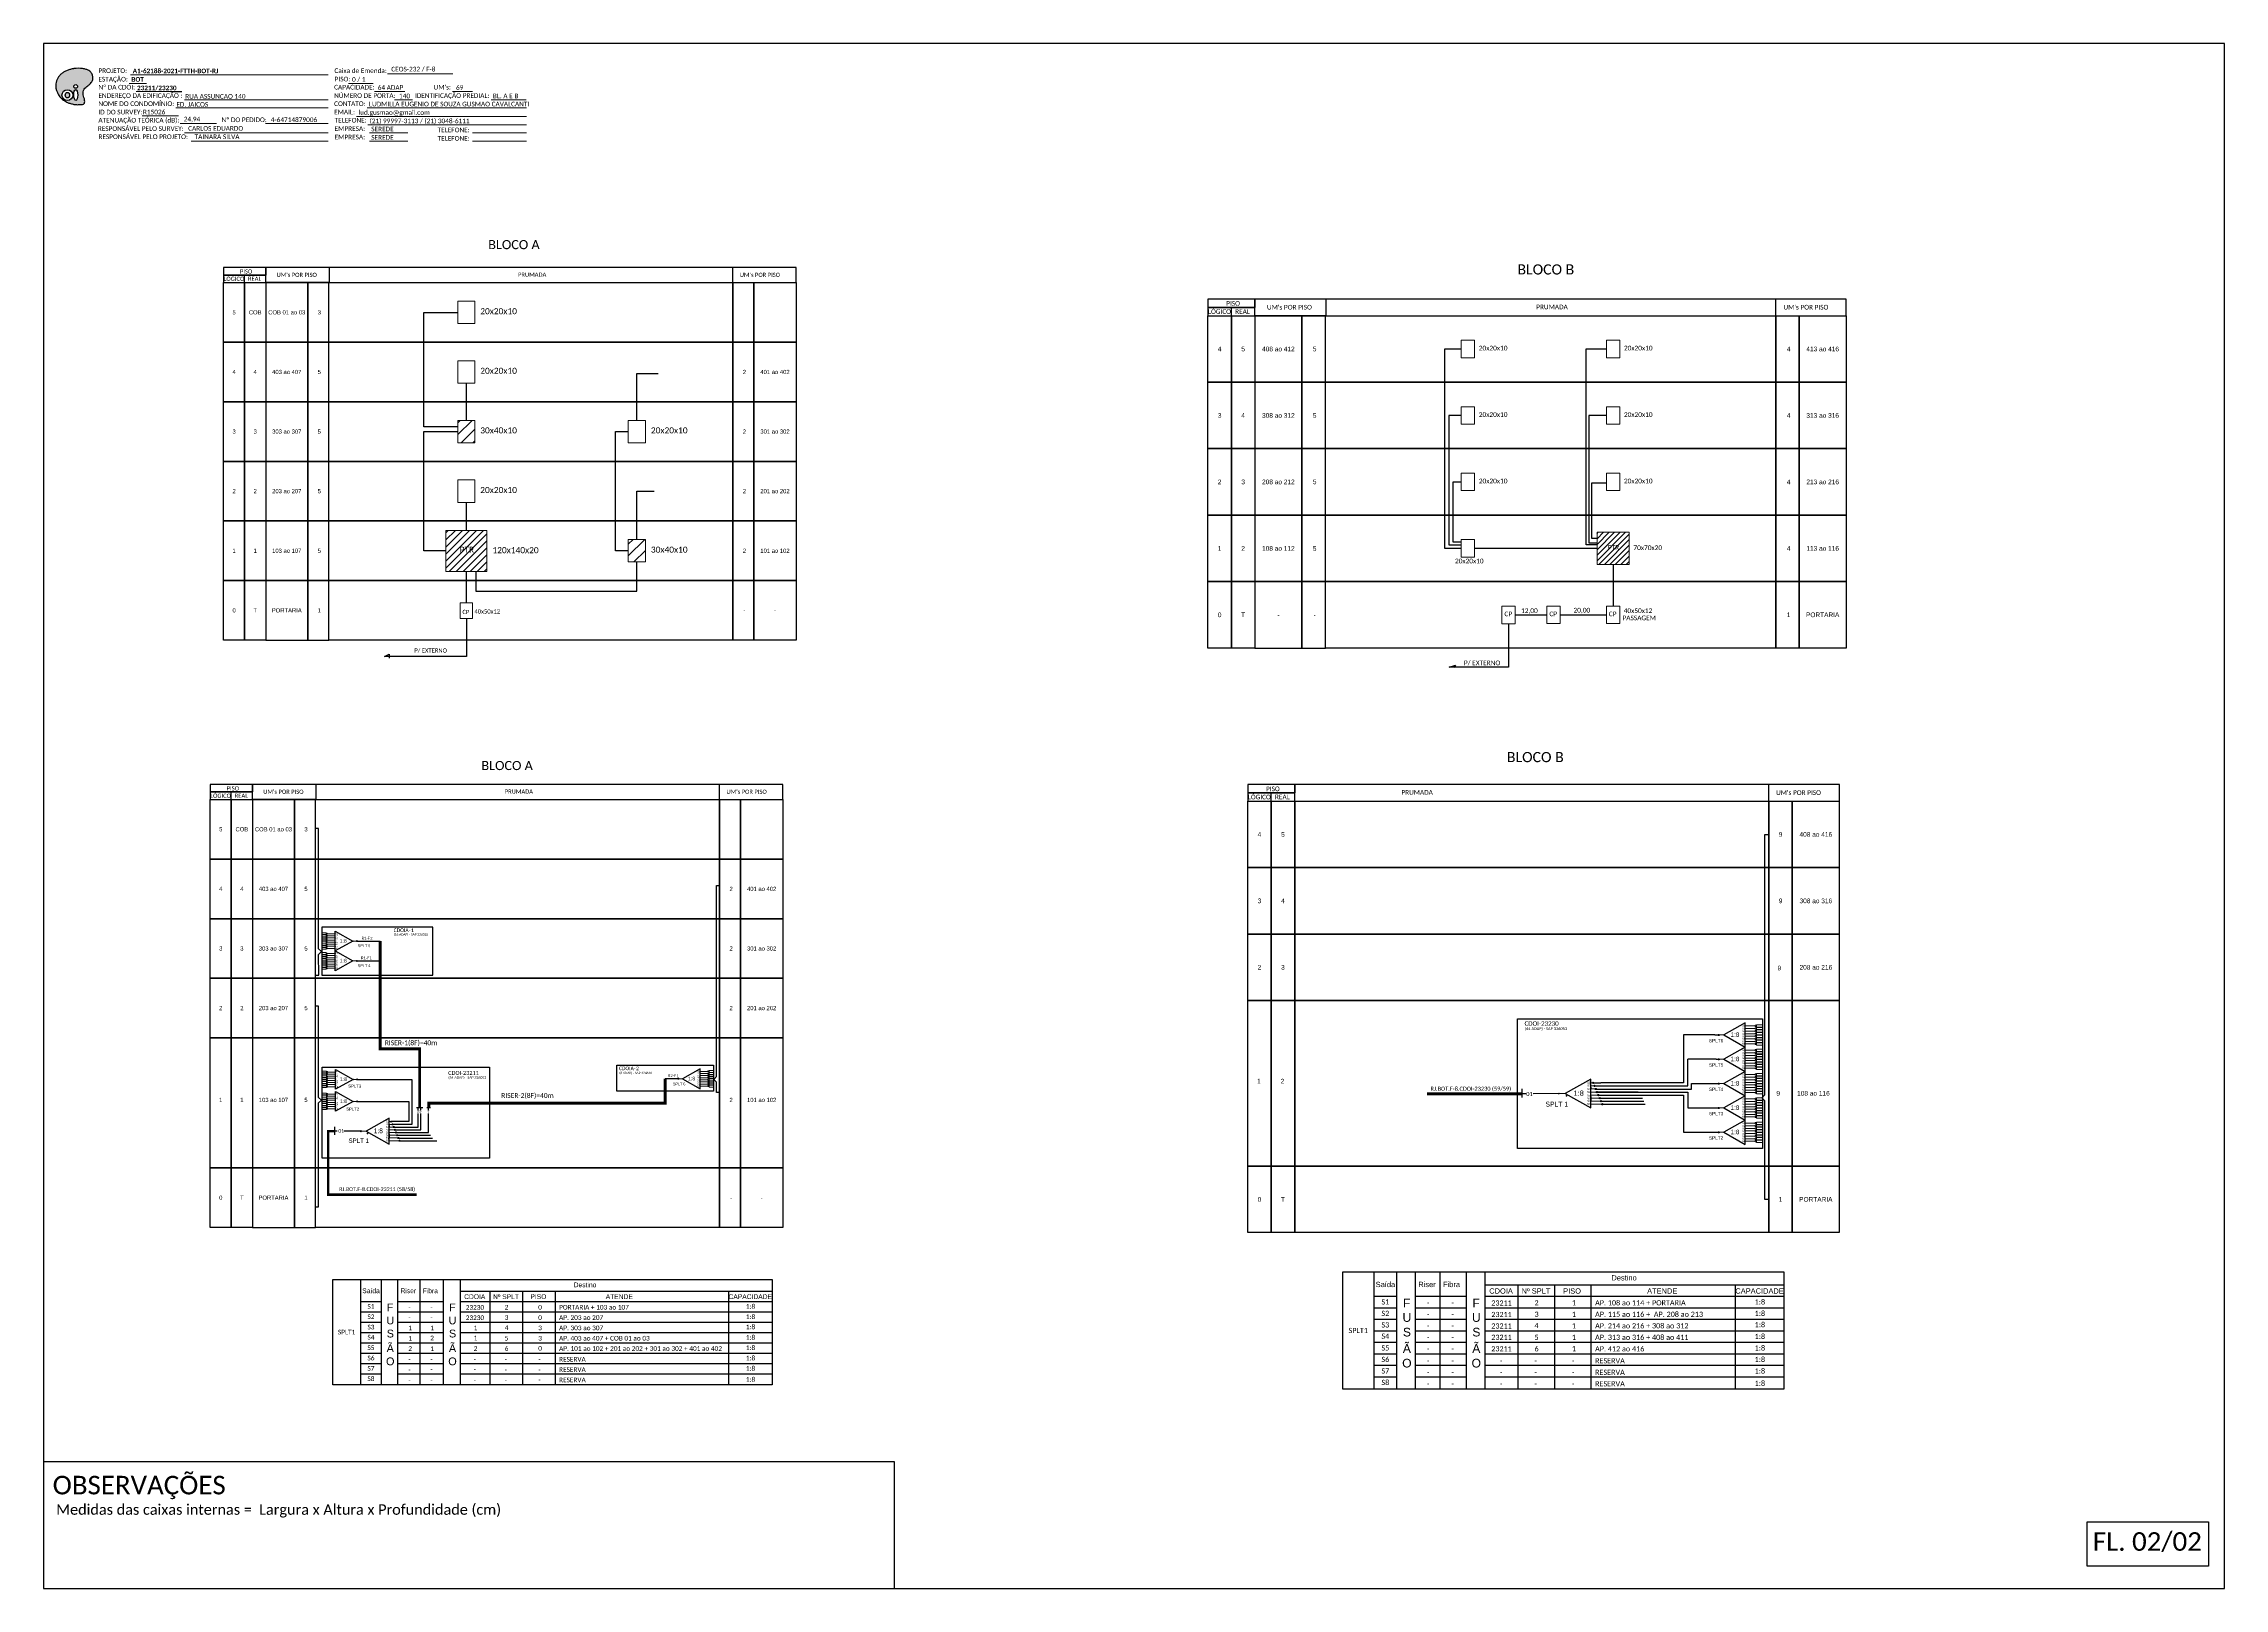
# Model space of a CAD drawing. Extents: x -89 to 749, y 35 to 1299.
# Drawn here: x -89 to 749, y 35 to 629 of the extents above; entities that cross this region are included whole.
import ezdxf
from ezdxf.enums import TextEntityAlignment as Align

# ---------------------------------------------------------------- set-up
doc = ezdxf.new("R2010")
doc.units = 0
doc.styles.add('ARIAL', font='arial.ttf')
doc.styles.get("Standard").update_dxf_attribs({"font": 'arial.ttf'})
doc.styles.add('WMF-Calibri0', font='calibri.ttf')
doc.styles.add('WMF-Calibri1', font='calibrib.ttf')
doc.linetypes.add('RESERVA', pattern='A,0.5,-0.15,["RESERVA",Standard,S=0.18,R=0,X=0,Y=-0.1],-1.3', length=1.95)

# ---------------------------------------------------------------- blocks, each defined once
blk = doc.blocks.new('SPLT_1-8_DIV_DIR')
h = blk.add_hatch(color=3)
h.dxf.hatch_style = 1
edge = h.paths.add_edge_path()
edge.add_arc((12.77, 4.04), 0.242, 0, 360)
h = blk.add_hatch(color=3)
h.dxf.hatch_style = 1
edge = h.paths.add_edge_path()
edge.add_arc((13.27, 2.88), 0.242, 0, 360)
h = blk.add_hatch(color=3)
h.dxf.hatch_style = 1
edge = h.paths.add_edge_path()
edge.add_arc((13.77, 1.73), 0.242, 0, 360)
h = blk.add_hatch(color=3)
h.dxf.hatch_style = 1
edge = h.paths.add_edge_path()
edge.add_arc((14.27, 0.58), 0.242, 0, 360)
h = blk.add_hatch(color=3)
h.dxf.hatch_style = 1
edge = h.paths.add_edge_path()
edge.add_arc((14.77, -0.58), 0.242, 0, 360)
h = blk.add_hatch(color=3)
h.dxf.hatch_style = 1
edge = h.paths.add_edge_path()
edge.add_arc((15.27, -1.73), 0.242, 0, 360)
h = blk.add_hatch(color=3)
h.dxf.hatch_style = 1
edge = h.paths.add_edge_path()
edge.add_arc((15.77, -2.88), 0.242, 0, 360)
h = blk.add_hatch(color=3)
h.dxf.hatch_style = 1
edge = h.paths.add_edge_path()
edge.add_arc((16.27, -4.04), 0.242, 0, 360)
at = {"color": 1, "lineweight": 0}
blk.add_lwpolyline([(2.22, 0), (0, 0)], dxfattribs=at)
at = {"color": 1}
blk.add_lwpolyline([(11.89, 5.45), (2.22, 0), (11.89, -5.45), (11.89, 5.45)], dxfattribs=at)
at = {"color": 7, "lineweight": 0}
for points in [[(12.77, 4.04), (11.89, 4.04)], [(11.89, 2.88), (13.27, 2.88)], [(11.89, 1.73), (13.77, 1.73)], [(11.89, 0.58), (14.27, 0.58)], [(11.89, -0.58), (14.77, -0.58)], [(11.89, -1.73), (15.27, -1.73)], [(11.89, -2.88), (15.77, -2.88)], [(11.89, -4.04), (16.27, -4.04)]]:
    blk.add_lwpolyline(points, dxfattribs=at)
at = {"color": 3}
for centre in [(12.77, 4.04), (13.27, 2.88), (13.77, 1.73), (14.27, 0.58), (14.77, -0.58), (15.27, -1.73), (15.77, -2.88), (16.27, -4.04)]:
    blk.add_circle(centre, 0.242, dxfattribs=at)
at = {"color": 1, "style": 'ARIAL'}
for s, height, p in [('1:8', 2, (5.35, -0.85)), ('S1', 0.75, (10.52, 3.77)), ('S2', 0.75, (10.52, 2.58)), ('S3', 0.75, (10.52, 1.37)), ('S4', 0.75, (10.52, 0.19)), ('S5', 0.75, (10.52, -1.02)), ('S6', 0.75, (10.52, -2.14)), ('S7', 0.75, (10.52, -3.24)), ('S8', 0.75, (10.52, -4.36))]:
    blk.add_text(s, height=height, dxfattribs=at).set_placement(p)
blk = doc.blocks.new('SPLT_1-8_SC-APC')
at = {"color": 1, "lineweight": 0}
blk.add_lwpolyline([(-17.04, -7.55), (-19.26, -7.55)], dxfattribs=at)
at = {"color": 1}
blk.add_lwpolyline([(-7.37, -2.1), (-17.04, -7.55), (-7.37, -13), (-7.37, -2.1)], dxfattribs=at)
at = {"color": 3, "lineweight": 0}
for points in [[(-2.99, -3.51), (-7.37, -3.51)], [(-7.37, -4.66), (-2.99, -4.66)], [(-7.37, -5.82), (-2.99, -5.82)], [(-7.37, -6.97), (-2.99, -6.97)], [(-7.37, -8.12), (-2.99, -8.12)], [(-7.37, -9.28), (-2.99, -9.28)], [(-2.41, -3.02), (-2.41, -4)], [(-2.41, -3.02), (0, -3.02)], [(-2.41, -4), (0, -4)], [(-2.41, -4.17), (-2.41, -5.16)], [(-2.41, -4.17), (0, -4.17)], [(-2.41, -5.16), (0, -5.16)], [(-2.41, -5.32), (-2.41, -6.31)], [(-2.41, -5.32), (0, -5.32)], [(-2.41, -6.31), (0, -6.31)], [(-2.41, -6.48), (-2.41, -7.46)], [(-2.41, -6.48), (0, -6.48)], [(-2.41, -7.46), (0, -7.46)], [(-2.41, -7.63), (-2.41, -8.62)], [(-2.41, -7.63), (0, -7.63)], [(-2.41, -8.62), (0, -8.62)], [(-2.41, -8.78), (-2.41, -9.77)], [(-2.41, -8.78), (0, -8.78)], [(-7.37, -10.43), (-2.99, -10.43)], [(-7.37, -11.58), (-2.99, -11.58)], [(-2.41, -9.77), (0, -9.77)], [(-2.41, -9.94), (-2.41, -10.92)], [(-2.41, -9.94), (0, -9.94)], [(-2.41, -10.92), (0, -10.92)], [(-2.41, -11.09), (-2.41, -12.08)], [(-2.41, -11.09), (0, -11.09)], [(-2.41, -12.08), (0, -12.08)]]:
    blk.add_lwpolyline(points, dxfattribs=at)
for points in [[(-2.99, -3.22), (-2.41, -3.22), (-2.41, -3.8), (-2.99, -3.8)], [(-2.99, -4.38), (-2.41, -4.38), (-2.41, -4.95), (-2.99, -4.95)], [(-2.99, -5.53), (-2.41, -5.53), (-2.41, -6.1), (-2.99, -6.1)], [(-2.99, -6.68), (-2.41, -6.68), (-2.41, -7.26), (-2.99, -7.26)], [(-2.99, -7.84), (-2.41, -7.84), (-2.41, -8.41), (-2.99, -8.41)], [(-2.99, -8.99), (-2.41, -8.99), (-2.41, -9.56), (-2.99, -9.56)], [(-2.99, -10.14), (-2.41, -10.14), (-2.41, -10.72), (-2.99, -10.72)], [(-2.99, -11.3), (-2.41, -11.3), (-2.41, -11.87), (-2.99, -11.87)]]:
    blk.add_lwpolyline(points, close=True, dxfattribs=at)
at = {"color": 1, "style": 'ARIAL'}
for s, height, p in [('1:8', 2, (-13.91, -8.4)), ('S1', 0.75, (-8.74, -3.78)), ('S2', 0.75, (-8.74, -4.97)), ('S3', 0.75, (-8.74, -6.18)), ('S4', 0.75, (-8.74, -7.36)), ('S5', 0.75, (-8.74, -8.57)), ('S6', 0.75, (-8.74, -9.69)), ('S7', 0.75, (-8.74, -10.78)), ('S8', 0.75, (-8.74, -11.9))]:
    blk.add_text(s, height=height, dxfattribs=at).set_placement(p)
blk = doc.blocks.new('OI')
h = blk.add_hatch(color=40)
edge = h.paths.add_edge_path()
edge.add_spline(control_points=[(4.35, -0.67), (3.92, -0.99), (3.26, -1.5), (2.81, -2.59), (2.9, -3.5), (3.06, -4.27), (3.31, -4.85), (3.37, -5.39), (3.4, -5.88), (3.2, -6.4), (2.54, -6.61), (1.65, -6.63), (0.55, -6.67), (-0.56, -6.42), (-1.61, -6.14), (-2.77, -5.61), (-3.92, -4.77), (-4.89, -3.7), (-5.34, -2.65), (-5.6, -1.94), (-5.85, -0.96), (-5.71, 0.47), (-5.1, 2.02), (-4.14, 3.02), (-3.3, 3.61), (-2.37, 4.16), (-1.36, 4.44), (-0.56, 4.7), (0.79, 4.85), (2.24, 4.97), (3.79, 4.57), (4.67, 4.21), (5.44, 3.65), (5.76, 2.99), (6.03, 2.21), (6.01, 1.46), (5.72, 0.64), (5.31, 0.08), (4.88, -0.38), (4.51, -0.55), (4.35, -0.67)], knot_values=[0, 0, 0, 0, 1.60434, 2.417191, 3.427595, 4.282808, 4.776746, 5.304182, 5.888771, 6.258406, 6.858137, 7.79129, 8.986195, 10.124242, 11.187857, 12.242908, 13.953784, 15.414161, 16.515391, 17.349188, 17.675853, 19.552021, 21.515531, 22.568638, 23.63245, 24.621084, 25.782718, 26.745347, 27.142653, 29.870543, 31.004649, 31.921532, 32.709589, 33.801391, 34.042471, 35.192333, 35.971461, 36.628871, 37.254359, 37.836911, 37.836911, 37.836911, 37.836911], degree=3, periodic=0)
h.paths.add_polyline_path([(1.13, -0.87, -1), (-0.04, -0.87, -1)], flags=16)
edge = h.paths.add_edge_path(flags=16)
edge.add_ellipse((0.56, -3.59), major_axis=(-0.02, 1.71), ratio=0.361305, start_angle=0, end_angle=360)
h.paths.add_polyline_path([(-0.36, -3.62, -1), (-3.8, -3.62, -1)], flags=16)
edge = h.paths.add_edge_path(flags=0)
edge.add_ellipse((-2.08, -3.62), major_axis=(0, 0.885), ratio=0.758294, start_angle=0, end_angle=360)
at = {"color": 40}
for centre, radius in [((-2.08, -3.62), 1.72), ((0.54, -0.87), 0.587)]:
    blk.add_circle(centre, radius, dxfattribs=at)
blk.add_ellipse((-2.08, -3.62), major_axis=(0, 0.885), ratio=0.758294, start_param=-3.141592653589792, end_param=3.141592653589792, dxfattribs=at)
blk.add_ellipse((0.56, -3.59), major_axis=(-0.02, 1.71), ratio=0.361305, dxfattribs=at)
at = {"color": 40, "start_tangent": (-0.800898, -0.598801), "end_tangent": (-0.800898, -0.598801)}
blk.add_spline([(4.35, -0.67), (3.2, -1.78), (2.9, -2.54), (2.92, -3.55), (3.12, -4.38), (3.28, -4.85), (3.37, -5.37), (3.35, -5.95), (3.2, -6.29), (2.66, -6.55), (1.73, -6.63), (0.54, -6.62), (-0.58, -6.41), (-1.6, -6.11), (-2.56, -5.67), (-3.95, -4.67), (-4.89, -3.56), (-5.37, -2.56), (-5.64, -1.78), (-5.72, -1.46), (-5.63, 0.42), (-4.84, 2.22), (-4.13, 2.99), (-3.27, 3.62), (-2.4, 4.09), (-1.3, 4.47), (-0.37, 4.72), (0.02, 4.77), (2.75, 4.8), (3.85, 4.53), (4.69, 4.16), (5.31, 3.68), (5.85, 2.73), (5.93, 2.5), (5.94, 1.35), (5.67, 0.62), (5.29, 0.08), (4.84, -0.36), (4.35, -0.67)], degree=3, dxfattribs=at)
blk = doc.blocks.new('CARIMBO')
at = {"color": 7, "lineweight": 0}
for points in [[(134.48, -16.3), (159.61, -16.3)], [(35.15, -20.06), (41.7, -20.06)], [(35.66, -16.79), (111.64, -16.79)], [(37.81, -23.14), (51.75, -23.14)], [(119.43, -20.02), (128.92, -20.02)], [(129.48, -23.14), (141.1, -23.14)], [(159.42, -23.14), (167.09, -23.14)], [(40.13, -32.55), (54.07, -32.55)], [(52.97, -29.48), (111.64, -29.48)], [(56.38, -26.37), (111.64, -26.37)], [(122.56, -32.72), (187.83, -32.72)], [(126.6, -29.48), (187.83, -29.48)], [(137.07, -26.37), (144.01, -26.37)], [(174.24, -26.37), (187.8, -26.37)], [(54.67, -35.52), (68.61, -35.52)], [(56.38, -39.07), (111.64, -39.07)], [(126.84, -35.96), (187.83, -35.96)], [(127.45, -39.07), (142.25, -39.07)], [(167.06, -39.07), (187.83, -39.07)], [(58.87, -42.31), (111.64, -42.31)], [(127.45, -42.31), (142.25, -42.31)], [(167.06, -42.31), (187.83, -42.31)]]:
    blk.add_lwpolyline(points, dxfattribs=at)
at = {"color": 7, "xscale": 1.213923925163967, "yscale": 1.213923925163967, "zscale": 1.213923925163967, "rotation": 0.1532896023949059}
blk.add_blockref('OI', (13.86, -20.16), dxfattribs=at)
at = {"color": 7, "lineweight": 0, "style": 'WMF-Calibri0'}
for s, height, p in [('PROJETO:', 1.793, (23.26, -16.04)), ('Caixa de Emenda:', 1.7927, (114.02, -16.04)), ('ESTAÇÃO:', 1.793, (23.26, -19.32)), ('ENDEREÇO DA EDIFICAÇÃO :', 1.7927, (23.26, -25.63)), ('Nº DA CDOI:', 1.7927, (23.26, -22.39)), ('CAPACIDADE:', 1.7927, (113.91, -22.39)), ('NÚMERO DE PORTA:', 1.7927, (113.91, -25.63)), ('PISO:', 1.793, (114.09, -19.28)), ('IDENTIFICAÇÃO PREDIAL:', 1.7927, (144.99, -25.63)), ("UM's:", 1.793, (152.15, -22.39)), ('ATENUAÇÃO TEÓRICA (dB):', 1.7927, (23.26, -35.09)), ('NOME DO CONDOMÍNIO:', 1.7927, (23.26, -28.74)), ('ID DO SURVEY:', 1.7927, (23.26, -31.97)), ('CONTATO:', 1.793, (113.91, -28.74)), ('EMAIL:', 1.793, (113.91, -31.97)), ('TELEFONE:', 1.793, (114.09, -35.09)), ('RESPONSÁVEL PELO SURVEY:', 1.7927, (23.02, -38.32)), ('RESPONSÁVEL PELO PROJETO:', 1.7927, (23.26, -41.44)), ('EMPRESA:', 1.793, (114.09, -38.32)), ('EMPRESA:', 1.793, (114.09, -41.56)), ('TELEFONE:', 1.793, (153.7, -38.83)), ('TELEFONE:', 1.793, (153.7, -42.06))]:
    blk.add_text(s, height=height, dxfattribs=at).set_placement(p)
at = {"color": 7, "lineweight": 0, "flags": 8}
for tag, p, style in [('PROJ', (36.46, -16.13), 'WMF-Calibri1'), ('CEOS-XX', (135.87, -15.46), 'WMF-Calibri0'), ('EST', (35.94, -19.41), 'WMF-Calibri1'), ('LOGRADOURO', (56.65, -25.91), 'WMF-Calibri0'), ('PISO_PTR', (120.78, -19.42), 'WMF-Calibri0'), ('CAPAC.', (130.66, -22.52), 'WMF-Calibri0'), ('N°', (138.85, -25.77), 'WMF-Calibri0'), ("UC'S", (160.78, -22.54), 'WMF-Calibri0'), ('N°PREDIO', (174.94, -25.77), 'WMF-Calibri0'), ('_ID_', (40.39, -31.94), 'WMF-Calibri0'), ('NOME_DO_COND.', (53.23, -29.02), 'WMF-Calibri0'), ('O_POTEN', (56.06, -34.68), 'WMF-Calibri0'), ('EMAIL', (123.26, -32.12), 'WMF-Calibri0'), ('NOME_DO_CONTATO', (127.3, -28.89), 'WMF-Calibri0'), ('RES_SURVEY', (57.78, -38.23), 'WMF-Calibri0'), ('RES_PROJ', (60.27, -41.47), 'WMF-Calibri0'), ('TELEFONE', (127.55, -35.36), 'WMF-Calibri0'), ('EMP_RESP_SURVEY', (128.16, -38.47), 'WMF-Calibri0'), ('EMP_RESP_PROJ', (128.16, -41.71), 'WMF-Calibri0'), ('CONT_RESP_SURVEY', (167.76, -38.47), 'WMF-Calibri0'), ('CONT_RESP_PROJ', (167.76, -41.71), 'WMF-Calibri0')]:
    blk.add_attdef(tag, p, '', height=1.79, dxfattribs=dict(at, style=style))
at = {"color": 7, "lineweight": 0, "style": 'WMF-Calibri1', "flags": 8}
blk.add_attdef("N° CDO'S", text='', height=1.79, dxfattribs=at).set_placement((44.78, -22.68), align=Align.CENTER)

msp = doc.modelspace()

# ---------------------------------------------------------------- hatches: boundary and pattern name
h = msp.add_hatch()
h.set_pattern_fill('ANSI31', color=1, style=0)
h.paths.add_polyline_path([(76.53, 484.01), (69.91, 484.01), (69.91, 475.39), (76.53, 475.39)])
h.paths.add_polyline_path([(142.14, 438.17), (135.52, 438.17), (135.52, 429.55), (142.14, 429.55)])
h.paths.add_polyline_path([(78.19, 478.37), (93.29, 478.37), (93.29, 481.9), (78.19, 481.9)], flags=9)
h.paths.add_polyline_path([(143.8, 432.53), (158.9, 432.53), (158.9, 436.06), (143.8, 436.06)], flags=9)
h = msp.add_hatch()
h.set_pattern_fill('ANSI31', color=1, scale=0.6)
h.set_pattern_definition([(45, (-404.8647, 3074.0954), (-1.3470384, 1.3470384), [])])
h.paths.add_polyline_path([(81.12, 441.69), (65.31, 441.69), (65.31, 425.88), (81.12, 425.88)])
h.paths.add_polyline_path([(70.05, 432.51), (76.85, 432.51), (76.85, 435.99), (70.05, 435.99)], flags=24)
h = msp.add_hatch()
h.set_pattern_fill('ANSI31', color=1, scale=0.468271)
h.set_pattern_definition([(45, (-98.0938, 2525.7382), (-1.0512984, 1.0512984), [])])
h.paths.add_polyline_path([(520.34, 428.62), (520.34, 440.95), (508.01, 440.95), (508.01, 428.62)])
h.paths.add_polyline_path([(511.7, 433.79), (517.01, 433.79), (517.01, 436.5), (511.7, 436.5)], flags=24)
h = msp.add_hatch(color=3)
h.dxf.hatch_style = 1
edge = h.paths.add_edge_path()
edge.add_arc((31.12, 283.78), 0.179, 0, 360)
h = msp.add_hatch(color=3)
h.dxf.hatch_style = 1
edge = h.paths.add_edge_path()
edge.add_arc((31.12, 276.15), 0.179, 0, 360)
h = msp.add_hatch(color=3)
h.dxf.hatch_style = 1
edge = h.paths.add_edge_path()
edge.add_arc((554.81, 247.67), 0.22, 0, 360)
h = msp.add_hatch(color=3)
h.dxf.hatch_style = 1
edge = h.paths.add_edge_path()
edge.add_arc((554.81, 238.31), 0.22, 0, 360)
h = msp.add_hatch(color=3)
h.dxf.hatch_style = 1
edge = h.paths.add_edge_path()
edge.add_arc((31.23, 230.6), 0.179, 0, 360)
h = msp.add_hatch(color=3)
h.dxf.hatch_style = 1
edge = h.paths.add_edge_path()
edge.add_arc((154.76, 230.82), 0.179, 0, 360)
h = msp.add_hatch(color=3)
h.dxf.hatch_style = 1
edge = h.paths.add_edge_path()
edge.add_arc((554.81, 228.96), 0.22, 0, 360)
h = msp.add_hatch(color=3)
h.dxf.hatch_style = 1
edge = h.paths.add_edge_path()
edge.add_arc((31.23, 222.14), 0.179, 0, 360)
h = msp.add_hatch(color=3)
h.dxf.hatch_style = 1
edge = h.paths.add_edge_path()
edge.add_arc((493.24, 225.13), 0.32, 0, 360)
h = msp.add_hatch(color=3)
h.dxf.hatch_style = 1
edge = h.paths.add_edge_path()
edge.add_arc((554.81, 219.6), 0.22, 0, 360)
h = msp.add_hatch(color=3)
h.dxf.hatch_style = 1
edge = h.paths.add_edge_path()
edge.add_arc((32.69, 210.68), 0.197, 0, 360)
h = msp.add_hatch(color=3)
h.dxf.hatch_style = 1
edge = h.paths.add_edge_path()
edge.add_arc((554.81, 210.25), 0.22, 0, 360)

# ---------------------------------------------------------------- linework, layer by layer
at = {"color": 5}
for p, q in [((553.78, 238.31), (542.9, 238.31)), ((506.51, 229.23), (509.43, 229.23))]:
    msp.add_line(p, q, dxfattribs=at)
at = {"color": 7}
for p, q in [((21.89, 153.59), (190.79, 153.59)), ((21.89, 113.18), (21.89, 153.59)), ((32.55, 153.59), (32.55, 113.18)), ((40.43, 153.59), (40.43, 113.18)), ((46.91, 113.18), (46.91, 153.59)), ((55.36, 153.59), (55.36, 113.18)), ((64.37, 153.59), (64.37, 113.18)), ((70.85, 153.59), (70.85, 113.18)), ((190.79, 153.59), (190.79, 113.18)), ((32.55, 145.21), (40.43, 145.21)), ((46.91, 145.21), (64.37, 145.21)), ((70.85, 149.18), (190.79, 149.18)), ((70.85, 145.21), (190.79, 145.21)), ((82.26, 149.18), (82.26, 113.18)), ((94.83, 149.18), (94.83, 113.18)), ((107.38, 149.18), (107.38, 113.18)), ((174, 149.18), (174, 113.18)), ((32.55, 141.24), (40.43, 141.24)), ((32.55, 137.27), (40.43, 137.27)), ((46.91, 141.24), (64.37, 141.24)), ((46.91, 137.27), (64.37, 137.27)), ((70.85, 141.24), (190.79, 141.24)), ((70.85, 137.27), (190.79, 137.27)), ((32.55, 133.31), (40.43, 133.31)), ((32.55, 129.34), (40.43, 129.34)), ((46.91, 133.31), (64.37, 133.31)), ((46.91, 129.34), (64.37, 129.34)), ((70.85, 133.31), (190.79, 133.31)), ((70.85, 129.34), (190.79, 129.34)), ((32.55, 125.37), (40.43, 125.37)), ((32.55, 121.4), (40.43, 121.4)), ((32.55, 117.43), (40.43, 117.43)), ((46.91, 125.37), (64.37, 125.37)), ((46.91, 121.4), (64.37, 121.4)), ((46.91, 117.43), (64.37, 117.43)), ((70.85, 125.37), (190.79, 125.37)), ((70.85, 121.4), (190.79, 121.4)), ((70.85, 117.43), (190.79, 117.43)), ((190.79, 113.18), (21.89, 113.18))]:
    msp.add_line(p, q, dxfattribs=at)
for p, q in [((410.27, 156.53), (579.87, 156.53)), ((410.27, 111.47), (410.27, 156.53)), ((422.16, 156.53), (422.16, 111.47)), ((430.95, 156.53), (430.95, 111.47)), ((438.16, 111.47), (438.16, 156.53)), ((447.59, 156.53), (447.59, 111.47)), ((457.64, 156.53), (457.64, 111.47)), ((464.86, 156.53), (464.86, 111.47)), ((464.86, 151.61), (579.87, 151.61)), ((477.58, 151.61), (477.58, 111.47)), ((491.6, 151.61), (491.6, 111.47)), ((505.58, 151.61), (505.58, 111.47)), ((561.15, 151.61), (561.15, 111.47)), ((579.87, 156.53), (579.87, 111.47)), ((422.16, 147.18), (430.95, 147.18)), ((422.16, 142.76), (430.95, 142.76)), ((438.16, 147.18), (457.64, 147.18)), ((438.16, 142.76), (457.64, 142.76)), ((464.86, 147.18), (579.87, 147.18)), ((464.86, 142.76), (579.87, 142.76)), ((422.16, 138.33), (430.95, 138.33)), ((438.16, 138.33), (457.64, 138.33)), ((464.86, 138.33), (579.87, 138.33)), ((422.16, 133.91), (430.95, 133.91)), ((422.16, 129.49), (430.95, 129.49)), ((438.16, 133.91), (457.64, 133.91)), ((438.16, 129.49), (457.64, 129.49)), ((464.86, 133.91), (579.87, 133.91)), ((464.86, 129.49), (579.87, 129.49)), ((422.16, 125.06), (430.95, 125.06)), ((422.16, 120.64), (430.95, 120.64)), ((438.16, 125.06), (457.64, 125.06)), ((438.16, 120.64), (457.64, 120.64)), ((464.86, 125.06), (579.87, 125.06)), ((464.86, 120.64), (579.87, 120.64)), ((579.87, 111.47), (410.27, 111.47)), ((422.16, 116.21), (430.95, 116.21)), ((438.16, 116.21), (457.64, 116.21)), ((464.86, 116.21), (579.87, 116.21))]:
    msp.add_line(p, q)
for points in [[(-89.32, 34.87), (749.25, 34.87), (749.25, 628.87), (-89.32, 628.87), (-89.32, 34.87)], [(-39.76, 610.48), (-36.12, 610.48)], [(-12.02, 537), (-12.02, 539.88)], [(-3.92, 537), (200.01, 537), (200.01, 542.76), (-3.92, 542.76), (-3.92, 542.76), (-3.92, 539.88)], [(20.62, 537), (20.62, 542.76)], [(175.69, 537), (175.69, 542.76)], [(376.45, 524.23), (603.82, 524.23), (603.82, 530.64), (376.45, 530.64), (376.45, 530.64), (376.45, 527.43)], [(403.81, 524.23), (403.81, 530.64)], [(576.71, 524.23), (576.71, 530.64)], [(367.42, 524.23), (367.42, 527.43)], [(-9.04, 338.23), (194.89, 338.23), (194.89, 343.99), (-9.04, 343.99), (-9.04, 343.99), (-9.04, 341.11)], [(15.5, 338.23), (15.5, 343.99)], [(170.58, 338.23), (170.58, 343.99)], [(391.76, 337.57), (601.21, 337.57), (601.21, 343.99), (391.76, 343.99), (391.76, 343.99), (391.76, 340.78)], [(574.08, 337.57), (574.08, 343.99)], [(-17.14, 338.23), (-17.14, 341.11)], [(382.72, 337.57), (382.72, 340.78)], [(505.66, 227.62), (505.66, 226.92)], [(43.6, 212.9), (43.6, 212.28)]]:
    msp.add_lwpolyline(points)
at = {"color": 7, "lineweight": 0}
msp.add_lwpolyline([(-4.01, 598.11), (20.14, 598.11)], dxfattribs=at)
for points in [[(-20.12, 539.88), (-3.92, 539.88), (-3.92, 542.76), (-20.12, 542.76)], [(-20.12, 537), (-3.92, 537), (-3.92, 539.88), (-20.12, 539.88)], [(-20.12, 537), (-12.02, 537), (-12.02, 514.08), (-20.12, 514.08)], [(-12.02, 537), (-3.92, 537), (-3.92, 514.08), (-12.02, 514.08)], [(12.28, 537), (-3.92, 537), (-3.92, 514.08), (12.28, 514.08)], [(20.38, 537), (12.28, 537), (12.28, 514.08), (20.38, 514.08)], [(20.38, 537), (175.7, 537), (175.7, 514.08), (20.38, 514.08)], [(175.7, 537), (183.8, 537), (183.8, 514.08), (175.7, 514.08)], [(183.8, 537), (200.01, 537), (200.01, 514.08), (183.8, 514.08)], [(358.38, 527.43), (376.45, 527.43), (376.45, 530.64), (358.38, 530.64)], [(358.38, 524.23), (376.45, 524.23), (376.45, 527.43), (358.38, 527.43)], [(358.38, 524.23), (367.42, 524.23), (367.42, 498.67), (358.38, 498.67)], [(367.42, 524.23), (376.45, 524.23), (376.45, 498.67), (367.42, 498.67)], [(394.51, 524.23), (376.45, 524.23), (376.45, 498.67), (394.51, 498.67)], [(403.54, 524.23), (394.51, 524.23), (394.51, 498.67), (403.54, 498.67)], [(403.54, 524.23), (576.72, 524.23), (576.72, 498.67), (403.54, 498.67)], [(576.72, 524.23), (585.75, 524.23), (585.75, 498.67), (576.72, 498.67)], [(585.75, 524.23), (603.82, 524.23), (603.82, 498.67), (585.75, 498.67)], [(-20.12, 514.08), (-12.02, 514.08), (-12.02, 491.16), (-20.12, 491.16)], [(-12.02, 514.08), (-3.92, 514.08), (-3.92, 491.16), (-12.02, 491.16)], [(12.28, 514.08), (-3.92, 514.08), (-3.92, 491.16), (12.28, 491.16)], [(20.38, 514.08), (12.28, 514.08), (12.28, 491.16), (20.38, 491.16)], [(20.38, 514.08), (175.7, 514.08), (175.7, 491.16), (20.38, 491.16)], [(175.7, 514.08), (183.8, 514.08), (183.8, 491.16), (175.7, 491.16)], [(183.8, 514.08), (200.01, 514.08), (200.01, 491.16), (183.8, 491.16)], [(358.38, 498.67), (367.42, 498.67), (367.42, 473.12), (358.38, 473.12)], [(367.42, 498.67), (376.45, 498.67), (376.45, 473.12), (367.42, 473.12)], [(394.51, 498.67), (376.45, 498.67), (376.45, 473.12), (394.51, 473.12)], [(403.54, 498.67), (394.51, 498.67), (394.51, 473.12), (403.54, 473.12)], [(403.54, 498.67), (576.72, 498.67), (576.72, 473.12), (403.54, 473.12)], [(576.72, 498.67), (585.75, 498.67), (585.75, 473.12), (576.72, 473.12)], [(585.75, 498.67), (603.82, 498.67), (603.82, 473.12), (585.75, 473.12)], [(-20.12, 491.16), (-12.02, 491.16), (-12.02, 468.24), (-20.12, 468.24)], [(-12.02, 491.16), (-3.92, 491.16), (-3.92, 468.24), (-12.02, 468.24)], [(12.28, 491.16), (-3.92, 491.16), (-3.92, 468.24), (12.28, 468.24)], [(20.38, 491.16), (12.28, 491.16), (12.28, 468.24), (20.38, 468.24)], [(20.38, 491.16), (175.7, 491.16), (175.7, 468.24), (20.38, 468.24)], [(175.7, 491.16), (183.8, 491.16), (183.8, 468.24), (175.7, 468.24)], [(183.8, 491.16), (200.01, 491.16), (200.01, 468.24), (183.8, 468.24)], [(358.38, 473.12), (367.42, 473.12), (367.42, 447.56), (358.38, 447.56)], [(367.42, 473.12), (376.45, 473.12), (376.45, 447.56), (367.42, 447.56)], [(394.51, 473.12), (376.45, 473.12), (376.45, 447.56), (394.51, 447.56)], [(403.54, 473.12), (394.51, 473.12), (394.51, 447.56), (403.54, 447.56)], [(403.54, 473.12), (576.72, 473.12), (576.72, 447.56), (403.54, 447.56)], [(576.72, 473.12), (585.75, 473.12), (585.75, 447.56), (576.72, 447.56)], [(585.75, 473.12), (603.82, 473.12), (603.82, 447.56), (585.75, 447.56)], [(-20.12, 468.24), (-12.02, 468.24), (-12.02, 445.32), (-20.12, 445.32)], [(-12.02, 468.24), (-3.92, 468.24), (-3.92, 445.32), (-12.02, 445.32)], [(12.28, 468.24), (-3.92, 468.24), (-3.92, 445.32), (12.28, 445.32)], [(20.38, 468.24), (12.28, 468.24), (12.28, 445.32), (20.38, 445.32)], [(20.38, 468.24), (175.7, 468.24), (175.7, 445.32), (20.38, 445.32)], [(175.7, 468.24), (183.8, 468.24), (183.8, 445.32), (175.7, 445.32)], [(183.8, 468.24), (200.01, 468.24), (200.01, 445.32), (183.8, 445.32)], [(-20.12, 445.32), (-12.02, 445.32), (-12.02, 422.4), (-20.12, 422.4)], [(-12.02, 445.32), (-3.92, 445.32), (-3.92, 422.4), (-12.02, 422.4)], [(12.28, 445.32), (-3.92, 445.32), (-3.92, 422.4), (12.28, 422.4)], [(20.38, 445.32), (12.28, 445.32), (12.28, 422.4), (20.38, 422.4)], [(20.38, 445.32), (175.7, 445.32), (175.7, 422.4), (20.38, 422.4)], [(175.7, 445.32), (183.8, 445.32), (183.8, 422.4), (175.7, 422.4)], [(183.8, 445.32), (200.01, 445.32), (200.01, 422.4), (183.8, 422.4)], [(358.38, 447.56), (367.42, 447.56), (367.42, 422.01), (358.38, 422.01)], [(367.42, 447.56), (376.45, 447.56), (376.45, 422.01), (367.42, 422.01)], [(394.51, 447.56), (376.45, 447.56), (376.45, 422.01), (394.51, 422.01)], [(403.54, 447.56), (394.51, 447.56), (394.51, 422.01), (403.54, 422.01)], [(403.54, 447.56), (576.72, 447.56), (576.72, 422.01), (403.54, 422.01)], [(576.72, 447.56), (585.75, 447.56), (585.75, 422.01), (576.72, 422.01)], [(585.75, 447.56), (603.82, 447.56), (603.82, 422.01), (585.75, 422.01)], [(-20.12, 422.4), (-12.02, 422.4), (-12.02, 399.48), (-20.12, 399.48)], [(-12.02, 422.4), (-3.92, 422.4), (-3.92, 399.48), (-12.02, 399.48)], [(12.28, 422.4), (-3.92, 422.4), (-3.92, 399.48), (12.28, 399.48)], [(20.38, 422.4), (12.28, 422.4), (12.28, 399.48), (20.38, 399.48)], [(20.38, 422.4), (175.7, 422.4), (175.7, 399.48), (20.38, 399.48)], [(175.7, 422.4), (183.8, 422.4), (183.8, 399.48), (175.7, 399.48)], [(183.8, 422.4), (200.01, 422.4), (200.01, 399.48), (183.8, 399.48)], [(358.38, 422.01), (367.42, 422.01), (367.42, 396.45), (358.38, 396.45)], [(367.42, 422.01), (376.45, 422.01), (376.45, 396.45), (367.42, 396.45)], [(394.51, 422.01), (376.45, 422.01), (376.45, 396.45), (394.51, 396.45)], [(403.54, 422.01), (394.51, 422.01), (394.51, 396.45), (403.54, 396.45)], [(403.54, 422.01), (576.72, 422.01), (576.72, 396.45), (403.54, 396.45)], [(576.72, 422.01), (585.75, 422.01), (585.75, 396.45), (576.72, 396.45)], [(585.75, 422.01), (603.82, 422.01), (603.82, 396.45), (585.75, 396.45)], [(-25.24, 341.11), (-9.04, 341.11), (-9.04, 343.99), (-25.24, 343.99)], [(373.69, 340.78), (391.76, 340.78), (391.76, 343.99), (373.69, 343.99)], [(-25.24, 338.23), (-9.04, 338.23), (-9.04, 341.11), (-25.24, 341.11)], [(-25.24, 338.23), (-17.14, 338.23), (-17.14, 315.31), (-25.24, 315.31)], [(-17.14, 338.23), (-9.04, 338.23), (-9.04, 315.31), (-17.14, 315.31)], [(7.17, 338.23), (-9.04, 338.23), (-9.04, 315.31), (7.17, 315.31)], [(15.27, 338.23), (7.17, 338.23), (7.17, 315.31), (15.27, 315.31)], [(15.27, 338.23), (170.59, 338.23), (170.59, 315.31), (15.27, 315.31)], [(170.59, 338.23), (178.69, 338.23), (178.69, 315.31), (170.59, 315.31)], [(178.69, 338.23), (194.89, 338.23), (194.89, 315.31), (178.69, 315.31)], [(373.69, 337.57), (391.76, 337.57), (391.76, 340.78), (373.69, 340.78)], [(-25.24, 315.31), (-17.14, 315.31), (-17.14, 292.39), (-25.24, 292.39)], [(-17.14, 315.31), (-9.04, 315.31), (-9.04, 292.39), (-17.14, 292.39)], [(7.17, 315.31), (-9.04, 315.31), (-9.04, 292.39), (7.17, 292.39)], [(15.27, 315.31), (7.17, 315.31), (7.17, 292.39), (15.27, 292.39)], [(15.27, 315.31), (170.59, 315.31), (170.59, 292.39), (15.27, 292.39)], [(170.59, 315.31), (178.69, 315.31), (178.69, 292.39), (170.59, 292.39)], [(178.69, 315.31), (194.89, 315.31), (194.89, 292.39), (178.69, 292.39)], [(-25.24, 292.39), (-17.14, 292.39), (-17.14, 269.47), (-25.24, 269.47)], [(-17.14, 292.39), (-9.04, 292.39), (-9.04, 269.47), (-17.14, 269.47)], [(7.17, 292.39), (-9.04, 292.39), (-9.04, 269.47), (7.17, 269.47)], [(15.27, 292.39), (7.17, 292.39), (7.17, 269.47), (15.27, 269.47)], [(15.27, 292.39), (170.59, 292.39), (170.59, 269.47), (15.27, 269.47)], [(170.59, 292.39), (178.69, 292.39), (178.69, 269.47), (170.59, 269.47)], [(178.69, 292.39), (194.89, 292.39), (194.89, 269.47), (178.69, 269.47)], [(-25.24, 269.47), (-17.14, 269.47), (-17.14, 246.55), (-25.24, 246.55)], [(-17.14, 269.47), (-9.04, 269.47), (-9.04, 246.55), (-17.14, 246.55)], [(7.17, 269.47), (-9.04, 269.47), (-9.04, 246.55), (7.17, 246.55)], [(15.27, 269.47), (7.17, 269.47), (7.17, 246.55), (15.27, 246.55)], [(15.27, 269.47), (170.59, 269.47), (170.59, 246.55), (15.27, 246.55)], [(170.59, 269.47), (178.69, 269.47), (178.69, 246.55), (170.59, 246.55)], [(178.69, 269.47), (194.89, 269.47), (194.89, 246.55), (178.69, 246.55)], [(-25.24, 246.55), (-17.14, 246.55), (-17.14, 196.56), (-25.24, 196.56)], [(-17.14, 246.55), (-9.04, 246.55), (-9.04, 196.56), (-17.14, 196.56)], [(7.17, 246.55), (-9.04, 246.55), (-9.04, 196.56), (7.17, 196.56)], [(15.27, 246.55), (7.17, 246.55), (7.17, 196.56), (15.27, 196.56)], [(15.27, 246.55), (170.59, 246.55), (170.59, 196.56), (15.27, 196.56)], [(170.59, 246.55), (178.69, 246.55), (178.69, 196.56), (170.59, 196.56)], [(178.69, 246.55), (194.89, 246.55), (194.89, 196.56), (178.69, 196.56)], [(-25.24, 196.56), (-17.14, 196.56), (-17.14, 173.64), (-25.24, 173.64)], [(-17.14, 196.56), (-9.04, 196.56), (-9.04, 173.64), (-17.14, 173.64)], [(7.17, 196.56), (-9.04, 196.56), (-9.04, 173.64), (7.17, 173.64)], [(15.27, 196.56), (7.17, 196.56), (7.17, 173.64), (15.27, 173.64)], [(15.27, 196.56), (170.59, 196.56), (170.59, 173.64), (15.27, 173.64)], [(170.59, 196.56), (178.69, 196.56), (178.69, 173.64), (170.59, 173.64)], [(178.69, 196.56), (194.89, 196.56), (194.89, 173.64), (178.69, 173.64)], [(696.48, 60.44), (743.13, 60.44), (743.13, 43.4), (696.48, 43.4)]]:
    msp.add_lwpolyline(points, close=True)
at = {"color": 0, "lineweight": 0}
for points in [[(69.91, 529.85), (76.53, 529.85), (76.53, 521.23), (69.91, 521.23)], [(455.79, 514.81), (460.96, 514.81), (460.96, 508.08), (455.79, 508.08)], [(511.59, 514.81), (516.76, 514.81), (516.76, 508.08), (511.59, 508.08)], [(69.91, 506.93), (76.53, 506.93), (76.53, 498.31), (69.91, 498.31)], [(455.79, 489.26), (460.96, 489.26), (460.96, 482.53), (455.79, 482.53)], [(511.59, 489.26), (516.76, 489.26), (516.76, 482.53), (511.59, 482.53)], [(135.52, 484.01), (142.14, 484.01), (142.14, 475.39), (135.52, 475.39)], [(455.79, 463.7), (460.96, 463.7), (460.96, 456.97), (455.79, 456.97)], [(511.59, 463.7), (516.76, 463.7), (516.76, 456.97), (511.59, 456.97)], [(69.91, 461.09), (76.53, 461.09), (76.53, 452.47), (69.91, 452.47)], [(455.79, 438.15), (460.96, 438.15), (460.96, 431.42), (455.79, 431.42)], [(70.9, 413.88), (75.54, 413.88), (75.54, 407.85), (70.9, 407.85)], [(471.38, 412.52), (476.55, 412.52), (476.55, 405.79), (471.38, 405.79)], [(488.66, 412.59), (493.82, 412.59), (493.82, 405.86), (488.66, 405.86)], [(511.59, 412.59), (516.76, 412.59), (516.76, 405.86), (511.59, 405.86)]]:
    msp.add_lwpolyline(points, close=True, dxfattribs=at)
at = {"color": 3}
for points in [[(69.91, 481.47), (56.87, 481.47), (56.87, 525.54), (69.91, 525.54)], [(455.79, 434.78), (449.52, 434.78), (449.52, 511.45), (455.79, 511.45)], [(508.01, 436.09), (503.81, 436.09), (503.81, 511.45), (511.59, 511.45)], [(73.22, 498.31), (73.22, 484.01)], [(138.83, 484.01), (138.83, 502.01), (146.94, 502.01)], [(65.31, 433.79), (56.87, 433.79), (56.87, 479.7), (69.91, 479.7)], [(135.52, 433.86), (130.63, 433.86), (130.63, 479.7), (135.52, 479.7)], [(455.79, 485.89), (451.03, 485.89), (451.03, 436.15), (455.79, 436.15)], [(511.59, 485.89), (504.9, 485.89), (504.9, 436.85), (508.01, 436.85)], [(138.83, 438.17), (138.83, 456.78), (145.52, 456.78)], [(455.79, 437.11), (452.65, 437.11), (452.65, 460.34), (455.79, 460.34)], [(508.01, 438.58), (505.97, 438.58), (505.97, 459.95), (511.59, 459.95)], [(73.22, 452.47), (73.22, 441.69)], [(76.86, 425.88), (76.86, 418.31), (138.83, 418.31), (138.83, 429.55)], [(508.01, 434.78), (460.96, 434.78)], [(73.22, 425.88), (73.22, 413.88)], [(15.3, 270.68), (16.46, 270.68), (16.42, 278.66), (17.52, 279.71), (16.42, 280.77), (16.42, 327.08), (15.27, 327.08)], [(574.08, 184.46), (572.57, 184.46), (572.57, 222.32), (571.34, 223.49), (572.57, 224.67), (572.57, 324.79), (574.08, 324.79)], [(170.59, 225.59), (169.44, 225.59), (169.43, 229.55), (168.34, 230.6), (169.43, 231.66), (169.43, 305.16), (170.59, 305.16)], [(15.26, 181.57), (16.42, 181.57), (16.42, 221.53), (17.52, 222.59), (16.42, 223.64), (16.42, 258.76), (15.27, 258.76)], [(480.58, 225.03), (479.19, 225.03)], [(493.56, 225.14), (483.4, 225.03)], [(23.58, 210.68), (22.64, 210.68)], [(32.69, 210.68), (26.14, 210.68)]]:
    msp.add_lwpolyline(points, dxfattribs=at)
at = {"color": 1, "lineweight": 0}
for points in [[(69.91, 484.01), (76.53, 484.01), (76.53, 475.39), (69.91, 475.39)], [(65.31, 441.69), (81.12, 441.69), (81.12, 425.88), (65.31, 425.88)], [(135.52, 438.17), (142.14, 438.17), (142.14, 429.55), (135.52, 429.55)], [(508.01, 440.95), (520.34, 440.95), (520.34, 428.62), (508.01, 428.62)]]:
    msp.add_lwpolyline(points, close=True, dxfattribs=at)
at = {"color": 1}
for points in [[(514.18, 428.62), (514.18, 412.59)], [(73.26, 407.85), (73.26, 393.21), (41.73, 393.21), (43.61, 394.05), (43.61, 392.55)], [(473.97, 405.79), (473.97, 389.13), (451.16, 389.13), (453.61, 389.86), (452.91, 388.93)], [(476.55, 409.16), (488.66, 409.23)], [(493.82, 409.23), (511.59, 409.23)], [(17.63, 272.33), (17.63, 272.33), (17.63, 270.67), (60.31, 270.67), (60.31, 289.06), (54.83, 289.06)], [(22.79, 287.59), (29.56, 283.78), (22.79, 279.96), (22.79, 287.59)], [(22.79, 279.96), (29.56, 276.15), (22.79, 272.33), (22.79, 279.96)], [(22.9, 234.42), (29.67, 230.6), (22.9, 226.79), (22.9, 234.42)], [(479.19, 223.57), (479.19, 226.98)], [(22.9, 225.95), (29.67, 222.14), (22.9, 218.32), (22.9, 225.95)], [(505.66, 223.99), (505.66, 222.38)], [(22.64, 209.27), (22.64, 212.33)], [(43.6, 209.65), (43.6, 208.2)]]:
    msp.add_lwpolyline(points, dxfattribs=at)
at = {"color": 7}
for points in [[(373.69, 337.57), (382.72, 337.57), (382.72, 312.02), (373.69, 312.02)], [(382.72, 337.57), (391.76, 337.57), (391.76, 312.02), (382.72, 312.02)], [(391.76, 337.57), (574.08, 337.57), (574.08, 312.02), (391.76, 312.02)], [(574.08, 337.57), (583.11, 337.57), (583.11, 312.02), (574.08, 312.02)], [(583.11, 337.57), (601.18, 337.57), (601.18, 312.02), (583.11, 312.02)], [(373.69, 312.02), (382.72, 312.02), (382.72, 286.46), (373.69, 286.46)], [(382.72, 312.02), (391.76, 312.02), (391.76, 286.46), (382.72, 286.46)], [(391.76, 312.02), (574.08, 312.02), (574.08, 286.46), (391.76, 286.46)], [(574.08, 312.02), (583.11, 312.02), (583.11, 286.46), (574.08, 286.46)], [(583.11, 312.02), (601.18, 312.02), (601.18, 286.46), (583.11, 286.46)], [(373.69, 286.46), (382.72, 286.46), (382.72, 260.91), (373.69, 260.91)], [(382.72, 286.46), (391.76, 286.46), (391.76, 260.91), (382.72, 260.91)], [(391.76, 286.46), (574.08, 286.46), (574.08, 260.91), (391.76, 260.91)], [(574.08, 286.46), (583.11, 286.46), (583.11, 260.91), (574.08, 260.91)], [(583.11, 286.46), (601.18, 286.46), (601.18, 260.91), (583.11, 260.91)], [(373.69, 260.91), (382.72, 260.91), (382.72, 197.24), (373.69, 197.24)], [(382.72, 260.91), (391.76, 260.91), (391.76, 197.24), (382.72, 197.24)], [(391.76, 260.91), (574.08, 260.91), (574.08, 197.24), (391.76, 197.24)], [(574.08, 260.91), (583.11, 260.91), (583.11, 197.24), (574.08, 197.24)], [(583.11, 260.91), (601.18, 260.91), (601.18, 197.24), (583.11, 197.24)], [(373.69, 197.24), (382.72, 197.24), (382.72, 171.68), (373.69, 171.68)], [(382.72, 197.24), (391.76, 197.24), (391.76, 171.68), (382.72, 171.68)], [(391.76, 197.24), (574.08, 197.24), (574.08, 171.68), (391.76, 171.68)], [(574.08, 197.24), (583.11, 197.24), (583.11, 171.68), (574.08, 171.68)], [(583.11, 197.24), (601.18, 197.24), (601.18, 171.68), (583.11, 171.68)]]:
    msp.add_lwpolyline(points, close=True, dxfattribs=at)
at = {"color": 1}
for points in [[(60.31, 289.06), (17.63, 289.06), (17.63, 270.67), (60.31, 270.67)], [(477.42, 253.93), (571.66, 253.93), (571.66, 203.96), (477.42, 203.96)], [(82.16, 200.25), (17.75, 200.25), (17.75, 235.33), (82.16, 235.33)], [(131.07, 236.03), (168.26, 236.03), (168.26, 226.01), (131.07, 226.01)]]:
    msp.add_lwpolyline(points, close=True, dxfattribs=at)
at = {"color": 3, "lineweight": 0}
for points in [[(19.32, 286.95), (17.63, 286.95)], [(19.32, 286.25), (17.63, 286.25)], [(19.32, 286.14), (17.63, 286.14)], [(19.32, 285.45), (17.63, 285.45)], [(19.32, 285.33), (17.63, 285.33)], [(19.32, 286.95), (19.32, 286.25)], [(19.32, 286.14), (19.32, 285.45)], [(19.32, 285.33), (19.32, 284.64)], [(19.73, 286.6), (22.79, 286.6)], [(22.79, 285.79), (19.73, 285.79)], [(19.32, 284.64), (17.63, 284.64)], [(19.32, 284.52), (17.63, 284.52)], [(19.32, 283.83), (17.63, 283.83)], [(19.32, 283.72), (17.63, 283.72)], [(19.32, 283.03), (17.63, 283.03)], [(19.32, 282.91), (17.63, 282.91)], [(19.32, 282.22), (17.63, 282.22)], [(19.32, 282.1), (17.63, 282.1)], [(19.32, 281.41), (17.63, 281.41)], [(19.32, 281.3), (17.63, 281.3)], [(19.32, 280.61), (17.63, 280.61)], [(19.32, 279.32), (17.63, 279.32)], [(19.32, 278.63), (17.63, 278.63)], [(19.32, 278.51), (17.63, 278.51)], [(19.32, 277.82), (17.63, 277.82)], [(19.32, 277.7), (17.63, 277.7)], [(19.32, 277.01), (17.63, 277.01)], [(19.32, 276.9), (17.63, 276.9)], [(19.32, 284.52), (19.32, 283.83)], [(19.32, 283.72), (19.32, 283.03)], [(19.32, 282.91), (19.32, 282.22)], [(19.32, 282.1), (19.32, 281.41)], [(19.32, 281.3), (19.32, 280.61)], [(19.32, 279.32), (19.32, 278.63)], [(19.32, 278.51), (19.32, 277.82)], [(19.32, 277.7), (19.32, 277.01)], [(19.32, 276.9), (19.32, 276.21)], [(22.79, 284.99), (19.73, 284.99)], [(22.79, 284.18), (19.73, 284.18)], [(22.79, 283.37), (19.73, 283.37)], [(22.79, 282.56), (19.73, 282.56)], [(22.79, 281.76), (19.73, 281.76)], [(22.79, 280.95), (19.73, 280.95)], [(19.73, 278.97), (22.79, 278.97)], [(22.79, 278.17), (19.73, 278.17)], [(22.79, 277.36), (19.73, 277.36)], [(19.32, 276.21), (17.63, 276.21)], [(19.32, 276.09), (17.63, 276.09)], [(19.32, 275.4), (17.63, 275.4)], [(19.32, 275.28), (17.63, 275.28)], [(19.32, 274.59), (17.63, 274.59)], [(19.32, 274.48), (17.63, 274.48)], [(19.32, 273.78), (17.63, 273.78)], [(19.32, 273.67), (17.63, 273.67)], [(19.32, 272.98), (17.63, 272.98)], [(19.32, 276.09), (19.32, 275.4)], [(19.32, 275.28), (19.32, 274.59)], [(19.32, 274.48), (19.32, 273.78)], [(19.32, 273.67), (19.32, 272.98)], [(22.79, 276.55), (19.73, 276.55)], [(22.79, 275.74), (19.73, 275.74)], [(22.79, 274.94), (19.73, 274.94)], [(22.79, 274.13), (19.73, 274.13)], [(22.79, 273.32), (19.73, 273.32)], [(19.44, 233.77), (17.75, 233.77)], [(19.44, 233.08), (17.75, 233.08)], [(19.44, 232.97), (17.75, 232.97)], [(19.44, 232.28), (17.75, 232.28)], [(19.44, 232.16), (17.75, 232.16)], [(19.44, 231.47), (17.75, 231.47)], [(19.44, 231.35), (17.75, 231.35)], [(19.44, 230.66), (17.75, 230.66)], [(19.44, 230.55), (17.75, 230.55)], [(19.44, 229.86), (17.75, 229.86)], [(19.44, 229.74), (17.75, 229.74)], [(19.44, 229.05), (17.75, 229.05)], [(19.44, 228.93), (17.75, 228.93)], [(19.44, 228.24), (17.75, 228.24)], [(19.44, 228.12), (17.75, 228.12)], [(19.44, 227.43), (17.75, 227.43)], [(19.44, 233.77), (19.44, 233.08)], [(19.44, 232.97), (19.44, 232.28)], [(19.44, 232.16), (19.44, 231.47)], [(19.44, 231.35), (19.44, 230.66)], [(19.44, 230.55), (19.44, 229.86)], [(19.44, 229.74), (19.44, 229.05)], [(19.44, 228.93), (19.44, 228.24)], [(19.44, 228.12), (19.44, 227.43)], [(19.84, 233.43), (22.9, 233.43)], [(22.9, 232.62), (19.84, 232.62)], [(22.9, 231.82), (19.84, 231.82)], [(22.9, 231.01), (19.84, 231.01)], [(22.9, 230.2), (19.84, 230.2)], [(22.9, 229.39), (19.84, 229.39)], [(22.9, 228.59), (19.84, 228.59)], [(22.9, 227.78), (19.84, 227.78)], [(19.44, 225.31), (17.75, 225.31)], [(19.44, 224.62), (17.75, 224.62)], [(19.44, 224.5), (17.75, 224.5)], [(19.44, 223.81), (17.75, 223.81)], [(19.44, 223.69), (17.75, 223.69)], [(19.44, 223), (17.75, 223)], [(19.44, 222.89), (17.75, 222.89)], [(19.44, 222.2), (17.75, 222.2)], [(19.44, 222.08), (17.75, 222.08)], [(19.44, 221.39), (17.75, 221.39)], [(19.44, 221.27), (17.75, 221.27)], [(19.44, 220.58), (17.75, 220.58)], [(19.44, 220.47), (17.75, 220.47)], [(19.44, 219.78), (17.75, 219.78)], [(19.44, 219.66), (17.75, 219.66)], [(19.44, 218.97), (17.75, 218.97)], [(19.44, 225.31), (19.44, 224.62)], [(19.44, 224.5), (19.44, 223.81)], [(19.44, 223.69), (19.44, 223)], [(19.44, 222.89), (19.44, 222.2)], [(19.44, 222.08), (19.44, 221.39)], [(19.44, 221.27), (19.44, 220.58)], [(19.44, 220.47), (19.44, 219.78)], [(19.44, 219.66), (19.44, 218.97)], [(19.84, 224.96), (22.9, 224.96)], [(22.9, 224.16), (19.84, 224.16)], [(22.9, 223.35), (19.84, 223.35)], [(22.9, 222.54), (19.84, 222.54)], [(22.9, 221.74), (19.84, 221.74)], [(22.9, 220.93), (19.84, 220.93)], [(22.9, 220.12), (19.84, 220.12)], [(22.9, 219.31), (19.84, 219.31)]]:
    msp.add_lwpolyline(points, dxfattribs=at)
for points in [[(19.73, 286.8), (19.32, 286.8), (19.32, 286.4), (19.73, 286.4)], [(19.73, 285.99), (19.32, 285.99), (19.32, 285.59), (19.73, 285.59)], [(19.73, 285.19), (19.32, 285.19), (19.32, 284.79), (19.73, 284.79)], [(19.73, 284.38), (19.32, 284.38), (19.32, 283.98), (19.73, 283.98)], [(19.73, 283.57), (19.32, 283.57), (19.32, 283.17), (19.73, 283.17)], [(19.73, 282.77), (19.32, 282.77), (19.32, 282.36), (19.73, 282.36)], [(19.73, 281.96), (19.32, 281.96), (19.32, 281.56), (19.73, 281.56)], [(19.73, 281.15), (19.32, 281.15), (19.32, 280.75), (19.73, 280.75)], [(19.73, 279.17), (19.32, 279.17), (19.32, 278.77), (19.73, 278.77)], [(19.73, 278.37), (19.32, 278.37), (19.32, 277.97), (19.73, 277.97)], [(19.73, 277.56), (19.32, 277.56), (19.32, 277.16), (19.73, 277.16)], [(19.73, 276.75), (19.32, 276.75), (19.32, 276.35), (19.73, 276.35)], [(19.73, 275.94), (19.32, 275.94), (19.32, 275.54), (19.73, 275.54)], [(19.73, 275.14), (19.32, 275.14), (19.32, 274.74), (19.73, 274.74)], [(19.73, 274.33), (19.32, 274.33), (19.32, 273.93), (19.73, 273.93)], [(19.73, 273.52), (19.32, 273.52), (19.32, 273.12), (19.73, 273.12)], [(19.84, 233.63), (19.44, 233.63), (19.44, 233.23), (19.84, 233.23)], [(19.84, 232.82), (19.44, 232.82), (19.44, 232.42), (19.84, 232.42)], [(19.84, 232.02), (19.44, 232.02), (19.44, 231.61), (19.84, 231.61)], [(19.84, 231.21), (19.44, 231.21), (19.44, 230.81), (19.84, 230.81)], [(19.84, 230.4), (19.44, 230.4), (19.44, 230), (19.84, 230)], [(19.84, 229.59), (19.44, 229.59), (19.44, 229.19), (19.84, 229.19)], [(19.84, 228.79), (19.44, 228.79), (19.44, 228.39), (19.84, 228.39)], [(19.84, 227.98), (19.44, 227.98), (19.44, 227.58), (19.84, 227.58)], [(19.84, 225.16), (19.44, 225.16), (19.44, 224.76), (19.84, 224.76)], [(19.84, 224.36), (19.44, 224.36), (19.44, 223.96), (19.84, 223.96)], [(19.84, 223.55), (19.44, 223.55), (19.44, 223.15), (19.84, 223.15)], [(19.84, 222.74), (19.44, 222.74), (19.44, 222.34), (19.84, 222.34)], [(19.84, 221.94), (19.44, 221.94), (19.44, 221.53), (19.84, 221.53)], [(19.84, 221.13), (19.44, 221.13), (19.44, 220.73), (19.84, 220.73)], [(19.84, 220.32), (19.44, 220.32), (19.44, 219.92), (19.84, 219.92)], [(19.84, 219.51), (19.44, 219.51), (19.44, 219.11), (19.84, 219.11)]]:
    msp.add_lwpolyline(points, close=True, dxfattribs=at)
at = {"color": 1, "lineweight": 0}
for points in [[(29.56, 283.78), (31.12, 283.78)], [(29.56, 276.15), (31.12, 276.15)], [(29.67, 230.6), (31.23, 230.6)], [(29.67, 222.14), (31.23, 222.14)]]:
    msp.add_lwpolyline(points, dxfattribs=at)
at = {"color": 5}
for points in [[(31.12, 283.78), (40.09, 283.78)], [(31.12, 276.15), (40.09, 276.15)], [(553.27, 247.67), (541.29, 247.67), (541.29, 229.23), (509.43, 229.23)], [(553.27, 247.67), (554.81, 247.67)], [(542.9, 228.06), (542.9, 238.31)], [(553.78, 238.31), (554.81, 238.31)], [(31.23, 230.6), (52.32, 230.6), (52.32, 213.3), (44.82, 213.3)], [(506.27, 229.27), (506.26, 229.27)], [(507.02, 228.06), (542.9, 228.06)], [(507.52, 226.89), (544.33, 226.89), (544.33, 228.96), (554.81, 228.96)], [(31.23, 222.14), (51.09, 222.14), (51.09, 214.35), (44.36, 214.35)], [(54.03, 219.84), (56.49, 219.84)], [(54.75, 218.78), (54.75, 219.84)], [(55.67, 218.78), (55.67, 219.84)], [(507.52, 225.72), (542.9, 225.72), (542.9, 219.6), (554.81, 219.6)], [(523.78, 225.72), (508.03, 225.72)], [(508.54, 224.55), (541.29, 224.55)], [(541.29, 224.55), (541.29, 210.25), (554.59, 210.25)], [(44.15, 214.38), (44.14, 214.38)], [(45.27, 212.25), (54.75, 212.25), (54.75, 217.5)], [(45.73, 211.2), (55.67, 211.2), (55.67, 217.5)]]:
    msp.add_lwpolyline(points, dxfattribs=at)
at = {"color": 5, "const_width": 1.1}
msp.add_lwpolyline([(55.28, 219.84), (55.28, 242.32), (40.09, 242.32), (40.09, 283.78)], dxfattribs=at)
at = {"color": 6, "const_width": 1.1}
msp.add_lwpolyline([(58.78, 219.84), (58.78, 221.45), (149.67, 221.45), (149.67, 230.82)], dxfattribs=at)
at = {"color": 6}
for points in [[(154.76, 230.82), (149.67, 230.82)], [(57.98, 219.84), (59.42, 219.84)], [(58.71, 218.78), (58.71, 219.84)], [(46.18, 210.15), (58.71, 210.15)], [(58.71, 210.15), (58.71, 217.5)]]:
    msp.add_lwpolyline(points, dxfattribs=at)
at = {"color": 1}
for points, const_width in [([(442.68, 225.03), (479.19, 225.03)], 1.06), ([(22.64, 210.68), (20.12, 210.68), (20.12, 186.26), (54.16, 186.26)], 0.95)]:
    msp.add_lwpolyline(points, dxfattribs=dict(at, const_width=const_width))
at = {"color": 8, "linetype": 'RESERVA', "ltscale": 4}
for points in [[(509.05, 223.38), (525.48, 223.38)], [(509.55, 222.21), (525.99, 222.21)], [(510.06, 221.04), (510.06, 221.04), (526.5, 221.04)]]:
    msp.add_lwpolyline(points, dxfattribs=at)
at = {"color": 253, "linetype": 'RESERVA', "ltscale": 4}
for points in [[(46.64, 209.1), (59.41, 209.1)], [(47.09, 208.05), (60.23, 208.05)], [(47.55, 207), (61.83, 207)]]:
    msp.add_lwpolyline(points, dxfattribs=at)
at = {"color": 7}
for points in [[(-89.24, 83.63), (237.71, 83.63)], [(237.71, 83.63), (237.71, 34.87)]]:
    msp.add_lwpolyline(points, dxfattribs=at)
at = {"color": 3}
for centre, radius in [((31.12, 283.78), 0.179), ((31.12, 276.15), 0.179), ((554.81, 247.67), 0.22), ((554.81, 238.31), 0.22), ((31.23, 230.6), 0.179), ((154.76, 230.82), 0.179), ((554.81, 228.96), 0.22), ((31.23, 222.14), 0.179), ((554.81, 219.6), 0.22), ((32.69, 210.68), 0.197), ((554.81, 210.25), 0.22)]:
    msp.add_circle(centre, radius, dxfattribs=at)
at = {"color": 7}
for p in [(373.69, 312.02), (373.69, 286.46), (373.69, 260.91), (373.69, 197.24)]:
    msp.add_point(p, dxfattribs=at)
for p in [(29.56, 283.78), (29.67, 230.6), (496.33, 224.21), (35.24, 209.84)]:
    msp.add_point(p)

# ---------------------------------------------------------------- block references
ref = msp.add_blockref('CARIMBO', (-91.51, 633.61))
ref.add_attrib('PROJ', 'A1-62188-2021-FTTH-BOT-RJ', (-55.05, 617.48), dxfattribs={"color": 7, "lineweight": 0, "height": 1.7927, "style": 'WMF-Calibri1'})
ref.add_attrib('EST', 'BOT', (-55.57, 614.2), dxfattribs={"color": 7, "lineweight": 0, "height": 1.793, "style": 'WMF-Calibri1'})
ref.add_attrib("N° CDO'S", '   23211/23230', dxfattribs={"color": 7, "lineweight": 0, "height": 1.7927, "style": 'WMF-Calibri1'}).set_placement((-46.73, 610.94), align=Align.CENTER)
ref.add_attrib('LOGRADOURO', 'RUA ASSUNCAO 140 ', (-34.86, 607.7), dxfattribs={"color": 7, "lineweight": 0, "height": 1.7927, "style": 'WMF-Calibri0'})
ref.add_attrib('NOME_DO_COND.', 'ED. JAICOS', (-38.28, 604.59), dxfattribs={"color": 7, "lineweight": 0, "height": 1.793, "style": 'WMF-Calibri0'})
ref.add_attrib('_ID_', 'R15026', (-51.11, 601.67), dxfattribs={"color": 7, "lineweight": 0, "height": 1.793, "style": 'WMF-Calibri0'})
ref.add_attrib('O_POTEN', '24,94', (-35.45, 598.94), dxfattribs={"color": 7, "lineweight": 0, "height": 1.793, "style": 'WMF-Calibri0'})
ref.add_attrib('RES_SURVEY', 'CARLOS EDUARDO', (-33.73, 595.38), dxfattribs={"color": 7, "lineweight": 0, "height": 1.7927, "style": 'WMF-Calibri0'})
ref.add_attrib('RES_PROJ', 'TAINARA SILVA', (-31.24, 592.15), dxfattribs={"color": 7, "lineweight": 0, "height": 1.7927, "style": 'WMF-Calibri0'})
ref.add_attrib('CEOS-XX', 'CEOS-232 / F-8', (44.36, 618.16), dxfattribs={"color": 7, "lineweight": 0, "height": 1.7927, "style": 'WMF-Calibri0'})
ref.add_attrib('CAPAC.', '64 ADAP', (39.15, 611.1), dxfattribs={"color": 7, "lineweight": 0, "height": 1.793, "style": 'WMF-Calibri0'})
ref.add_attrib("UC'S", '69', (69.27, 611.08), dxfattribs={"color": 7, "lineweight": 0, "height": 1.793, "style": 'WMF-Calibri0'})
ref.add_attrib('PISO_PTR', '0 / 1', (29.28, 614.19), dxfattribs={"color": 7, "lineweight": 0, "height": 1.793, "style": 'WMF-Calibri0'})
ref.add_attrib('N°', '140', (47.34, 607.84), dxfattribs={"color": 7, "lineweight": 0, "height": 1.793, "style": 'WMF-Calibri0'})
ref.add_attrib('N°PREDIO', 'BL. A E B', (83.43, 607.84), dxfattribs={"color": 7, "lineweight": 0, "height": 1.793, "style": 'WMF-Calibri0'})
ref.add_attrib('NOME_DO_CONTATO', 'LUDMILLA EUGENIO DE SOUZA GUSMAO CAVALCANTI', (35.79, 604.73), dxfattribs={"color": 7, "lineweight": 0, "height": 1.7927, "style": 'WMF-Calibri0'})
ref.add_attrib('EMAIL', 'lud.gusmao@gmail.com', (31.75, 601.49), dxfattribs={"color": 7, "lineweight": 0, "height": 1.7927, "style": 'WMF-Calibri0'})
ref.add_attrib('TELEFONE', '(21) 99997-3113 / (21) 3048-6111', (36.04, 598.25), dxfattribs={"color": 7, "lineweight": 0, "height": 1.7927, "style": 'WMF-Calibri0'})
ref.add_attrib('EMP_RESP_SURVEY', 'SEREDE', (36.65, 595.14), dxfattribs={"color": 7, "lineweight": 0, "height": 1.793, "style": 'WMF-Calibri0'})
ref.add_attrib('EMP_RESP_PROJ', 'SEREDE', (36.65, 591.91), dxfattribs={"color": 7, "lineweight": 0, "height": 1.793, "style": 'WMF-Calibri0'})
at = {"color": 3}
for p, xscale, yscale, zscale in [((571.34, 254.15), 0.8584968846274805, 0.8584968846274805, 0.8584968846274805), ((571.34, 244.79), 0.8584968846274805, 0.8584968846274805, 0.8584968846274805), ((168.24, 236.1), 0.7, 0.7, 0.7), ((571.34, 235.44), 0.8584968846274805, 0.8584968846274805, 0.8584968846274805), ((571.34, 226.08), 0.8584968846274805, 0.8584968846274805, 0.8584968846274805), ((571.34, 216.73), 0.8584968846274805, 0.8584968846274805, 0.8584968846274805)]:
    msp.add_blockref('SPLT_1-8_SC-APC', p, dxfattribs=dict(at, xscale=xscale, yscale=yscale, zscale=zscale))
for p, xscale, yscale, zscale in [((493.56, 225.14), 1.014587227287022, 1.014587227287022, 1.014587227287022), ((32.74, 210.68), 0.9099999999999999, 0.9099999999999999, 0.9099999999999999)]:
    msp.add_blockref('SPLT_1-8_DIV_DIR', p, dxfattribs=dict(xscale=xscale, yscale=yscale, zscale=zscale))

# ---------------------------------------------------------------- texts
at = {"color": 7, "lineweight": 0, "style": 'WMF-Calibri0'}
msp.add_text('Nº DO PEDIDO:', height=1.7927, dxfattribs=at).set_placement((-20.88, 598.68))
at = {"style": 'WMF-Calibri0'}
for s, height, p in [('BLOCO A', 3.5, (81.65, 549.83)), ('  LÓGICO', 1.61, (-21.23, 537.63)), ('     PISO', 1.61, (-16.65, 540.45)), ('    REAL', 1.61, (-13, 537.67)), ("UM's POR PISO", 1.61, (0.25, 539.15)), ('PRUMADA', 1.61, (93.11, 539.23)), ("UM's POR PISO", 1.61, (178.37, 539.15)), ('BLOCO B', 3.902, (477.4, 540.09)), ('     PISO', 1.795, (362.26, 528.07)), ("UM's POR PISO", 1.795, (381.1, 526.62)), ('PRUMADA', 1.795, (484.64, 526.71)), ("UM's POR PISO", 1.795, (579.7, 526.62)), ('20x20x10', 2.317, (78.58, 524.82)), ('  LÓGICO', 1.795, (357.15, 524.92)), ('    REAL', 1.795, (366.33, 524.96)), ('20x20x10', 1.808, (462.56, 510.89)), ('20x20x10', 1.808, (518.36, 510.89)), ('20x20x10', 2.317, (78.58, 501.9)), ('20x20x10', 1.808, (462.56, 485.33)), ('20x20x10', 1.808, (518.36, 485.33)), ('20x20x10', 2.317, (144.2, 478.98)), ('20x20x10', 1.808, (462.56, 459.78)), ('20x20x10', 1.808, (518.36, 459.78)), ('20x20x10', 2.317, (78.58, 456.06)), ('PTR', 1.808, (512.16, 434.25)), ('PTR', 2.317, (70.63, 433.1)), ('120x140x20', 2.317, (83.26, 432.93)), ('20x20x10', 1.808, (453.39, 429.02)), ('70x70x20', 1.808, (522.01, 434.12)), ('CP', 1.622, (71.73, 409.52)), ('40x50x12', 1.622, (76.35, 409.71)), ('12,00', 1.808, (478.79, 409.91)), ('20,00', 1.808, (498.97, 410.1)), ('40x50x12', 1.808, (518.27, 409.91)), ('CP', 1.808, (472.41, 408.67)), ('CP', 1.808, (489.68, 408.67)), ('CP', 1.808, (512.53, 408.67)), ('PASSAGEM', 1.808, (517.79, 407.14)), ('P/ EXTERNO', 1.622, (53.24, 394.7)), ('P/ EXTERNO', 1.808, (456.83, 389.84)), ('BLOCO A', 3.5, (79.01, 349.52)), ('BLOCO B', 3.902, (473.34, 352.57)), ('  LÓGICO', 1.61, (-26.35, 338.86)), ('     PISO', 1.61, (-21.76, 341.68)), ('    REAL', 1.61, (-18.11, 338.9)), ("UM's POR PISO", 1.61, (-4.86, 340.38)), ('PRUMADA', 1.61, (88, 340.46)), ("UM's POR PISO", 1.61, (173.26, 340.38)), ('  LÓGICO', 1.795, (372.46, 338.27)), ('     PISO', 1.795, (377.56, 341.41)), ('    REAL', 1.795, (381.64, 338.31)), ('PRUMADA', 1.795, (432.78, 340.05)), ("UM's POR PISO", 1.795, (576.84, 339.96)), ('01', 1.561, (480.79, 224.22)), ('01', 1.4, (24.01, 210.06)), ('-', 2, (442.62, 143.69)), ('-', 2, (452.05, 143.69)), ('23211', 1.999, (467.35, 143.61)), ('2', 2, (483.97, 143.69)), ('1', 2, (498.34, 143.69)), ('AP. 108 ao 114 + PORTARIA', 1.9988, (507.27, 143.69)), ('-', 2, (442.62, 139.27)), ('-', 2, (442.62, 134.84)), ('-', 2, (452.05, 139.27)), ('-', 2, (452.05, 134.84)), ('23211', 1.999, (467.35, 139.19)), ('23211', 1.999, (467.35, 134.77)), ('4', 2, (483.97, 134.93)), ('3', 2, (483.97, 139.27)), ('1', 2, (498.34, 139.27)), ('1', 2, (498.34, 134.84)), ('AP. 115 ao 116 +  AP. 208 ao 213 ', 1.9988, (507.27, 139.27)), ('AP. 214 ao 216 + 308 ao 312', 1.9988, (507.27, 134.84)), ('-', 2, (442.62, 130.42)), ('-', 2, (442.62, 125.99)), ('-', 2, (452.05, 130.5)), ('-', 2, (452.05, 125.99)), ('23211', 1.999, (467.35, 130.43)), ('23211', 1.999, (467.35, 126)), ('5', 2, (483.97, 130.42)), ('6', 2, (483.97, 125.99)), ('1', 2, (498.34, 130.42)), ('1', 2, (498.34, 126.08)), ('AP. 313 ao 316 + 408 ao 411', 1.9988, (507.27, 130.42)), ('AP. 412 ao 416', 1.9988, (507.27, 125.99)), ('-', 2, (442.62, 121.38)), ('-', 2, (442.62, 116.95)), ('-', 2, (452.05, 121.38)), ('-', 2, (452.05, 117.04)), ('-', 2, (470.67, 121.38)), ('-', 2, (470.67, 117.04)), ('-', 2, (483.97, 121.46)), ('-', 2, (483.97, 116.95)), ('-', 2, (498.34, 121.38)), ('-', 2, (498.34, 116.95)), ('RESERVA', 1.999, (507.27, 121.38)), ('RESERVA', 1.999, (507.27, 116.95)), ('-', 2, (442.62, 112.53)), ('-', 2, (452.05, 112.53)), ('-', 2, (470.67, 112.53)), ('-', 2, (483.97, 112.53)), ('-', 2, (498.34, 112.61)), ('RESERVA', 1.999, (507.27, 112.53))]:
    msp.add_text(s, height=height, dxfattribs=at).set_placement(p)
at = {"style": 'ARIAL'}
for s, height, p in [('5', 1.61, (-16.07, 525.54)), ('COB', 1.61, (-7.97, 525.54)), ('COB 01 ao 03', 1.61, (4.18, 525.54)), ('3', 1.61, (16.69, 525.54)), ('4', 1.8, (362.9, 511.45)), ('5', 1.8, (371.93, 511.45)), ('408 ao 412', 1.795, (385.48, 511.45)), ('5', 1.8, (399.43, 511.45)), ('4', 1.8, (581.7, 511.45)), ('413 ao 416', 1.795, (594.78, 511.45)), ('4', 1.61, (-16.07, 502.62)), ('4', 1.61, (-7.97, 502.62)), ('403 ao 407', 1.61, (4.18, 502.62)), ('5', 1.61, (16.69, 502.62)), ('2', 1.61, (180.17, 502.62)), ('401 ao 402', 1.61, (191.91, 502.62)), ('3', 1.8, (362.9, 485.89)), ('4', 1.8, (371.93, 485.89)), ('308 ao 312', 1.795, (385.48, 485.89)), ('5', 1.8, (399.43, 485.89)), ('4', 1.8, (581.7, 485.89)), ('313 ao 316', 1.795, (594.78, 485.89)), ('3', 1.61, (-16.07, 479.7)), ('3', 1.61, (-7.97, 479.7)), ('303 ao 307', 1.61, (4.18, 479.7)), ('5', 1.61, (16.69, 479.7)), ('2', 1.61, (180.17, 479.7)), ('301 ao 302', 1.61, (191.91, 479.7)), ('2', 1.8, (362.9, 460.34)), ('3', 1.8, (371.93, 460.34)), ('208 ao 212', 1.795, (385.48, 460.34)), ('5', 1.8, (399.43, 460.34)), ('4', 1.8, (581.7, 460.34)), ('213 ao 216', 1.795, (594.78, 460.34)), ('2', 1.61, (-16.07, 456.78)), ('2', 1.61, (-7.97, 456.78)), ('203 ao 207', 1.61, (4.18, 456.78)), ('5', 1.61, (16.69, 456.78)), ('2', 1.61, (180.17, 456.78)), ('201 ao 202', 1.61, (191.91, 456.78)), ('1', 1.61, (-16.07, 433.86)), ('1', 1.61, (-7.97, 433.86)), ('103 ao 107', 1.61, (4.18, 433.86)), ('5', 1.61, (16.69, 433.86)), ('2', 1.61, (180.17, 433.86)), ('101 ao 102', 1.61, (191.91, 433.86)), ('1', 1.8, (362.9, 434.78)), ('2', 1.8, (371.93, 434.78)), ('108 ao 112', 1.795, (385.48, 434.78)), ('5', 1.8, (399.43, 434.78)), ('4', 1.8, (581.7, 434.78)), ('113 ao 116', 1.795, (594.78, 434.78)), ('0', 1.61, (-16.07, 410.94)), ('T', 1.61, (-7.97, 410.94)), ('PORTARIA', 1.61, (4.18, 410.94)), ('1', 1.61, (16.69, 410.94)), ('-', 1.61, (180.17, 410.94)), ('-', 1.61, (191.91, 410.94)), ('0', 1.8, (362.9, 409.23)), ('T', 1.8, (371.93, 409.23)), ('-', 1.8, (385.48, 409.23)), ('-', 1.8, (399.43, 409.23)), ('1', 1.8, (581.7, 409.23)), ('PORTARIA', 1.795, (594.78, 409.23)), ('5', 1.61, (-21.19, 326.77)), ('COB', 1.61, (-13.09, 326.77)), ('COB 01 ao 03', 1.61, (-0.94, 326.77)), ('3', 1.61, (11.58, 326.77)), ('4', 1.61, (-21.19, 303.85)), ('4', 1.61, (-13.09, 303.85)), ('403 ao 407', 1.61, (-0.94, 303.85)), ('5', 1.61, (11.58, 303.85)), ('2', 1.61, (175.05, 303.85)), ('401 ao 402', 1.61, (186.79, 303.85)), ('3', 1.61, (-21.19, 280.93)), ('3', 1.61, (-13.09, 280.93)), ('303 ao 307', 1.61, (-0.94, 280.93)), ('5', 1.61, (11.58, 280.93)), ('2', 1.61, (175.05, 280.93)), ('301 ao 302', 1.61, (186.79, 280.93)), ('2', 1.61, (-21.19, 258.01)), ('2', 1.61, (-13.09, 258.01)), ('203 ao 207', 1.61, (-0.94, 258.01)), ('5', 1.61, (11.58, 258.01)), ('2', 1.61, (175.05, 258.01)), ('201 ao 202', 1.61, (186.79, 258.01)), ('1', 1.61, (-21.19, 222.7)), ('1', 1.61, (-13.09, 222.7)), ('103 ao 107', 1.61, (-0.94, 222.7)), ('5', 1.61, (11.58, 222.7)), ('2', 1.61, (175.05, 222.7)), ('101 ao 102', 1.61, (186.79, 222.7)), ('0', 1.61, (-21.19, 185.1)), ('T', 1.61, (-13.09, 185.1)), ('PORTARIA', 1.61, (-0.94, 185.1)), ('1', 1.61, (11.58, 185.1)), ('-', 1.61, (175.05, 185.1)), ('-', 1.61, (186.79, 185.1)), ('Saída', 2.051, (426.64, 151.74)), ('Riser', 2.051, (442.64, 151.74)), ('Fibra', 2.051, (452.07, 151.74)), ('Destino', 2.051, (518.4, 154.3)), ('CDOIA', 2.051, (471.11, 149.22)), ('Nº SPLT', 2.051, (484.53, 149.22)), ('PISO', 2.051, (498.42, 149.22)), ('ATENDE', 2.051, (533.08, 149.22)), ('CAPACIDADE', 2.051, (570.51, 149.22))]:
    msp.add_text(s, height=height, dxfattribs=at).set_placement(p, align=Align.MIDDLE_CENTER)
at = {"color": 1}
for s, height, style, p in [('30x40x10', 2.317, 'WMF-Calibri0', (78.58, 478.98)), ('30x40x10', 2.317, 'WMF-Calibri0', (144.2, 433.14)), ('S2', 0.525, 'ARIAL', (22.86, 285.58)), ('S3', 0.525, 'ARIAL', (22.85, 284.73)), ('S1', 0.525, 'ARIAL', (22.96, 286.41)), ('CDOIA-', 1.4, 'WMF-Calibri0', (45.28, 287.23)), ('1', 1.4, 'WMF-Calibri0', (51.96, 287.23)), ('S5', 0.525, 'ARIAL', (22.85, 283.06)), ('S4', 0.525, 'ARIAL', (22.86, 283.91)), ('S6', 0.525, 'ARIAL', (22.86, 282.28)), ('S7', 0.525, 'ARIAL', (22.85, 281.51)), ('S8', 0.525, 'ARIAL', (22.85, 280.73)), ('S2', 0.525, 'ARIAL', (22.86, 277.95)), ('S3', 0.525, 'ARIAL', (22.85, 277.11)), ('S4', 0.525, 'ARIAL', (22.86, 276.28)), ('S1', 0.525, 'ARIAL', (22.96, 278.78)), ('1:8', 1.4, 'ARIAL', (24.53, 283.18)), ('1:8', 1.4, 'ARIAL', (24.53, 275.55)), ('S5', 0.525, 'ARIAL', (22.85, 275.43)), ('S6', 0.525, 'ARIAL', (22.86, 274.65)), ('S7', 0.525, 'ARIAL', (22.85, 273.88)), ('S8', 0.525, 'ARIAL', (22.85, 273.1)), ('CDOI-23230', 1.717, 'WMF-Calibri0', (480.15, 251.22)), ('CDOIA-', 1.4, 'WMF-Calibri0', (131.89, 234.13)), ('2', 1.4, 'WMF-Calibri0', (138.46, 234.13)), ('S2', 0.525, 'ARIAL', (22.97, 232.41)), ('S3', 0.525, 'ARIAL', (22.97, 231.56)), ('S4', 0.525, 'ARIAL', (22.97, 230.74)), ('S5', 0.525, 'ARIAL', (22.96, 229.89)), ('S6', 0.525, 'ARIAL', (22.97, 229.11)), ('S7', 0.525, 'ARIAL', (22.97, 228.34)), ('S8', 0.525, 'ARIAL', (22.97, 227.56)), ('S1', 0.525, 'ARIAL', (23.07, 233.24)), ('1:8', 1.4, 'ARIAL', (24.64, 230.01)), ('CDOI-23211', 1.54, 'WMF-Calibri0', (66.26, 232.31)), ('RJ.BOT.F-8.CDOI-23230 (59/59)', 1.5609, 'WMF-Calibri0', (443.98, 226.22)), ('S2', 0.525, 'ARIAL', (22.97, 223.94)), ('S3', 0.525, 'ARIAL', (22.97, 223.1)), ('S4', 0.525, 'ARIAL', (22.97, 222.27)), ('S5', 0.525, 'ARIAL', (22.96, 221.42)), ('S6', 0.525, 'ARIAL', (22.97, 220.64)), ('S7', 0.525, 'ARIAL', (22.97, 219.87)), ('S8', 0.525, 'ARIAL', (22.97, 219.09)), ('S1', 0.525, 'ARIAL', (23.07, 224.77)), ('1:8', 1.4, 'ARIAL', (24.64, 221.54)), ('RJ.BOT.F-8.CDOI-23211 (58/58)', 1.47, 'WMF-Calibri0', (24.34, 187.64)), ('FL. 02/02', 7.131, 'WMF-Calibri0', (698.65, 49.33))]:
    msp.add_text(s, height=height, dxfattribs=dict(at, style=style)).set_placement(p)
at = {"color": 7, "style": 'ARIAL'}
for s, height, p in [('4', 1.8, (378.21, 324.79)), ('5', 1.8, (387.24, 324.79)), ('9', 1.8, (578.6, 324.79)), ('408 ao 416', 1.795, (592.15, 324.79)), ('3', 1.8, (378.21, 299.24)), ('4', 1.8, (387.24, 299.24)), ('9', 1.8, (578.6, 299.24)), ('308 ao 316', 1.795, (592.15, 299.24)), ('2', 1.8, (378.21, 273.68)), ('3', 1.8, (387.24, 273.68)), ('9', 1.8, (578.13, 273.42)), ('208 ao 216', 1.795, (592.15, 273.68)), ('1', 1.8, (378.02, 229.92)), ('2', 1.8, (387.05, 229.92)), ('9', 1.8, (577.68, 225.24)), ('108 ao 116', 1.795, (591.23, 225.24)), ('0', 1.8, (378.21, 184.46)), ('T', 1.8, (387.24, 184.46)), ('1', 1.8, (578.6, 184.46)), ('PORTARIA', 1.795, (592.15, 184.46)), ('Destino', 1.84, (118.87, 151.59)), ('Saída', 1.84, (36.57, 149.3)), ('Riser', 1.84, (50.93, 149.3)), ('Fibra', 1.84, (59.38, 149.3)), ('CDOIA', 1.84, (76.46, 147.04)), ('Nº SPLT', 1.84, (88.49, 147.04)), ('PISO', 1.84, (100.95, 147.04)), ('ATENDE', 1.84, (132.04, 147.04)), ('CAPACIDADE', 1.84, (182.4, 147.04))]:
    msp.add_text(s, height=height, dxfattribs=at).set_placement(p, align=Align.MIDDLE_CENTER)
at = {"color": 5, "style": 'WMF-Calibri0'}
for s, height, p in [('R1-F', 1.12, (32.96, 284.33)), ('R1-F', 1.12, (32.77, 276.73)), ('RISER-1(8F)=40m', 1.852, (41.87, 243.73))]:
    msp.add_text(s, height=height, dxfattribs=at).set_placement(p)
at = {"color": 5, "style": 'ARIAL'}
for s, p in [('2', (36.72, 284.34)), ('1', (36.53, 276.8))]:
    msp.add_text(s, height=1.05, dxfattribs=at).set_placement(p, align=Align.CENTER)
at = {"color": 1, "style": 'WMF-Calibri0'}
for s, height, p in [('(16 ADAP) - SAP 328028', 0.875, (51.92, 285.88)), ('(64 ADAP) - SAP 326053', 1.0731, (488.36, 249.56)), ('(64 ADAP) - SAP 326053', 0.9625, (73.62, 230.83)), ('(8 ADAP) - SAP 324610', 0.875, (138.36, 232.62))]:
    msp.add_text(s, height=height, dxfattribs=at).set_placement(p, align=Align.CENTER)
at = {"color": 7, "style": 'ARIAL'}
for s, p in [('SPLT', (33.33, 281.44)), ('5', (35.9, 281.44)), ('SPLT', (33.33, 273.75)), ('4', (35.9, 273.84)), ('SPLT', (154.48, 228.32)), ('6', (157.05, 228.32))]:
    msp.add_text(s, height=1.05, dxfattribs=at).set_placement(p, align=Align.CENTER)
at = {"style": 'ARIAL'}
for s, height, p in [('SPLT6', 1.288, (553.79, 244.86)), ('SPLT5', 1.288, (553.79, 235.51)), ('SPLT3', 1.155, (30.3, 227.43)), ('SPLT4', 1.288, (553.79, 226.15)), ('SPLT2', 1.155, (29.55, 218.62)), ('SPLT3', 1.288, (553.79, 216.8)), ('SPLT2', 1.288, (553.79, 207.44))]:
    msp.add_text(s, height=height, dxfattribs=at).set_placement(p, align=Align.CENTER)
at = {"color": 6, "style": 'WMF-Calibri0'}
for s, height, p in [('R2-F', 1.12, (150.74, 231.46)), ('RISER-2(8F)=40m', 1.852, (86.65, 223.45))]:
    msp.add_text(s, height=height, dxfattribs=at).set_placement(p)
at = {"color": 6, "style": 'ARIAL'}
msp.add_text('1', height=1.05, dxfattribs=at).set_placement((154.49, 231.44), align=Align.CENTER)
at = {"style": 'ARIAL'}
for p in [(54.73, 218.2), (58.68, 218.2)]:
    msp.add_text('01', height=0.694, rotation=90, dxfattribs=at).set_placement(p, align=Align.MIDDLE_CENTER)
at = {"color": 7, "style": 'ARIAL'}
msp.add_text('02', height=0.694, rotation=90, dxfattribs=at).set_placement((55.64, 218.2), align=Align.MIDDLE_CENTER)
at = {"color": 7}
for s, height, style, p in [('SPLT 1', 1.873, 'ARIAL', (488.18, 220.14)), ('SPLT 1', 1.68, 'ARIAL', (27.92, 206.19)), ('-', 1.79, 'WMF-Calibri0', (50.91, 142.08)), ('-', 1.79, 'WMF-Calibri0', (59.36, 142.08)), ('23230', 1.793, 'WMF-Calibri0', (73, 142.02)), ('2', 1.79, 'WMF-Calibri0', (87.99, 142.08)), ('0', 1.79, 'WMF-Calibri0', (100.88, 142.08)), ('PORTARIA + 103 ao 107 ', 1.7927, 'WMF-Calibri0', (108.89, 142.08)), ('-', 1.79, 'WMF-Calibri0', (50.91, 138.11)), ('1', 1.79, 'WMF-Calibri0', (50.91, 134.14)), ('-', 1.79, 'WMF-Calibri0', (59.36, 138.11)), ('1', 1.79, 'WMF-Calibri0', (59.36, 134.14)), ('23230', 1.793, 'WMF-Calibri0', (73, 138.05)), ('1', 1.79, 'WMF-Calibri0', (76.06, 134.14)), ('4', 1.79, 'WMF-Calibri0', (87.99, 134.22)), ('3', 1.79, 'WMF-Calibri0', (87.99, 138.11)), ('0', 1.79, 'WMF-Calibri0', (100.88, 138.11)), ('3', 1.79, 'WMF-Calibri0', (100.88, 134.14)), ('AP. 203 ao 207', 1.7927, 'WMF-Calibri0', (108.89, 138.11)), ('AP. 303 ao 307 ', 1.7927, 'WMF-Calibri0', (108.89, 134.14)), ('2', 1.79, 'WMF-Calibri0', (50.91, 126.21)), ('1', 1.79, 'WMF-Calibri0', (50.91, 130.17)), ('2', 1.79, 'WMF-Calibri0', (59.36, 130.25)), ('1', 1.79, 'WMF-Calibri0', (59.36, 126.21)), ('2', 1.79, 'WMF-Calibri0', (76.06, 126.21)), ('1', 1.79, 'WMF-Calibri0', (76.06, 130.25)), ('5', 1.79, 'WMF-Calibri0', (87.99, 130.17)), ('6', 1.79, 'WMF-Calibri0', (87.99, 126.21)), ('0', 1.79, 'WMF-Calibri0', (100.88, 126.28)), ('3', 1.79, 'WMF-Calibri0', (100.88, 130.17)), ('AP. 403 ao 407 + COB 01 ao 03', 1.7927, 'WMF-Calibri0', (108.89, 130.17)), ('AP. 101 ao 102 + 201 ao 202 + 301 ao 302 + 401 ao 402', 1.7927, 'WMF-Calibri0', (108.89, 126.21)), ('-', 1.79, 'WMF-Calibri0', (50.91, 122.06)), ('-', 1.79, 'WMF-Calibri0', (50.91, 118.09)), ('-', 1.79, 'WMF-Calibri0', (59.36, 122.06)), ('-', 1.79, 'WMF-Calibri0', (59.36, 118.17)), ('-', 1.79, 'WMF-Calibri0', (76.06, 122.06)), ('-', 1.79, 'WMF-Calibri0', (76.06, 118.17)), ('-', 1.79, 'WMF-Calibri0', (87.99, 122.14)), ('-', 1.79, 'WMF-Calibri0', (87.99, 118.09)), ('-', 1.79, 'WMF-Calibri0', (100.88, 122.06)), ('-', 1.79, 'WMF-Calibri0', (100.88, 118.09)), ('RESERVA', 1.793, 'WMF-Calibri0', (108.89, 122.06)), ('RESERVA', 1.793, 'WMF-Calibri0', (108.89, 118.09)), ('-', 1.79, 'WMF-Calibri0', (50.91, 114.13)), ('-', 1.79, 'WMF-Calibri0', (59.36, 114.13)), ('-', 1.79, 'WMF-Calibri0', (76.06, 114.13)), ('-', 1.79, 'WMF-Calibri0', (87.99, 114.13)), ('-', 1.79, 'WMF-Calibri0', (100.88, 114.2)), ('RESERVA', 1.793, 'WMF-Calibri0', (108.89, 114.13)), ('OBSERVAÇÕES', 7.1308, 'WMF-Calibri0', (-85.83, 71.02))]:
    msp.add_text(s, height=height, dxfattribs=dict(at, style=style)).set_placement(p)
at = {"color": 7, "linetype": 'Continuous', "style": 'ARIAL'}
for s, p in [('F', (42.62, 141.41)), ('F', (66.56, 141.41)), ('U', (42.47, 136.41)), ('S', (42.6, 131.36)), ('U', (66.41, 136.41)), ('S', (66.54, 131.36)), ('Ã', (42.58, 125.71)), ('Ã', (66.52, 125.71)), ('O', (42.34, 120.66)), ('O', (66.28, 120.66))]:
    msp.add_text(s, height=3, dxfattribs=at).set_placement(p)
at = {"linetype": 'Continuous', "style": 'ARIAL'}
for s, p in [('F', (433.39, 142.94)), ('F', (460.08, 142.94)), ('S', (433.36, 131.74)), ('U', (433.22, 137.37)), ('S', (460.05, 131.74)), ('U', (459.91, 137.37)), ('Ã', (433.34, 125.44)), ('Ã', (460.03, 125.44)), ('O', (433.08, 119.81)), ('O', (459.77, 119.81))]:
    msp.add_text(s, height=3.34, dxfattribs=at).set_placement(p)
at = {"color": 7, "insert": (-84.48, 67.18), "char_height": 4, "width": 658.8434, "attachment_point": 1, "style": 'WMF-Calibri0'}
msp.add_mtext('Medidas das caixas internas =  Largura x Altura x Profundidade (cm)', dxfattribs=at)
at = {"color": 7, "lineweight": 0, "style": 'WMF-Calibri0', "flags": 8}
for tag, p, s, height in [('4-64714879006', (-1.97, 598.72), '4-64714879006', 1.7927), ('S1', (35.2, 142.39), 'S1', 1.793), ('1:8', (180.72, 142.39), '1:8', 1.793), ('SPLT1', (23.85, 132.52), 'XX', 1.793), ('S2', (35.2, 138.43), 'S2', 1.793), ('S3', (35.2, 134.46), 'S3', 1.793), ('1:8', (180.72, 138.43), '1:8', 1.793), ('1:8', (180.72, 134.53), '1:8', 1.793), ('S4', (35.2, 130.57), 'S4', 1.793), ('S5', (35.2, 126.52), 'S5', 1.793), ('1:8', (180.72, 130.49), '1:8', 1.793), ('1:8', (180.72, 126.52), '1:8', 1.793), ('S6', (35.2, 122.55), 'S6', 1.793), ('S7', (35.2, 118.58), 'S7', 1.793), ('1:8', (180.72, 122.55), '1:8', 1.793), ('1:8', (180.72, 118.58), '1:8', 1.793), ('S8', (35.2, 114.61), 'S8', 1.793), ('1:8', (180.72, 114.33), '1:8', 1.793)]:
    msp.add_attdef(tag, p, s, height=height, dxfattribs=at)
at = {"lineweight": 0, "style": 'WMF-Calibri0', "flags": 8}
for tag, p, s in [('S1', (425.11, 144.04), 'S1'), ('1:8', (568.64, 144.04), '1:8'), ('SPLT1', (412.46, 133.04), 'XX'), ('S2', (425.11, 139.62), 'S2'), ('S3', (425.11, 135.19), 'S3'), ('1:8', (568.64, 139.62), '1:8'), ('1:8', (568.64, 135.28), '1:8'), ('S4', (425.11, 130.86), 'S4'), ('S5', (425.11, 126.34), 'S5'), ('1:8', (568.64, 130.77), '1:8'), ('1:8', (568.64, 126.34), '1:8'), ('S6', (425.11, 121.92), 'S6'), ('S7', (425.11, 117.49), 'S7'), ('1:8', (568.64, 121.92), '1:8'), ('1:8', (568.64, 117.49), '1:8'), ('S8', (425.11, 113.07), 'S8'), ('1:8', (568.64, 112.75), '1:8')]:
    msp.add_attdef(tag, p, s, height=1.999, dxfattribs=at)

doc.saveas('drawing.dxf')
